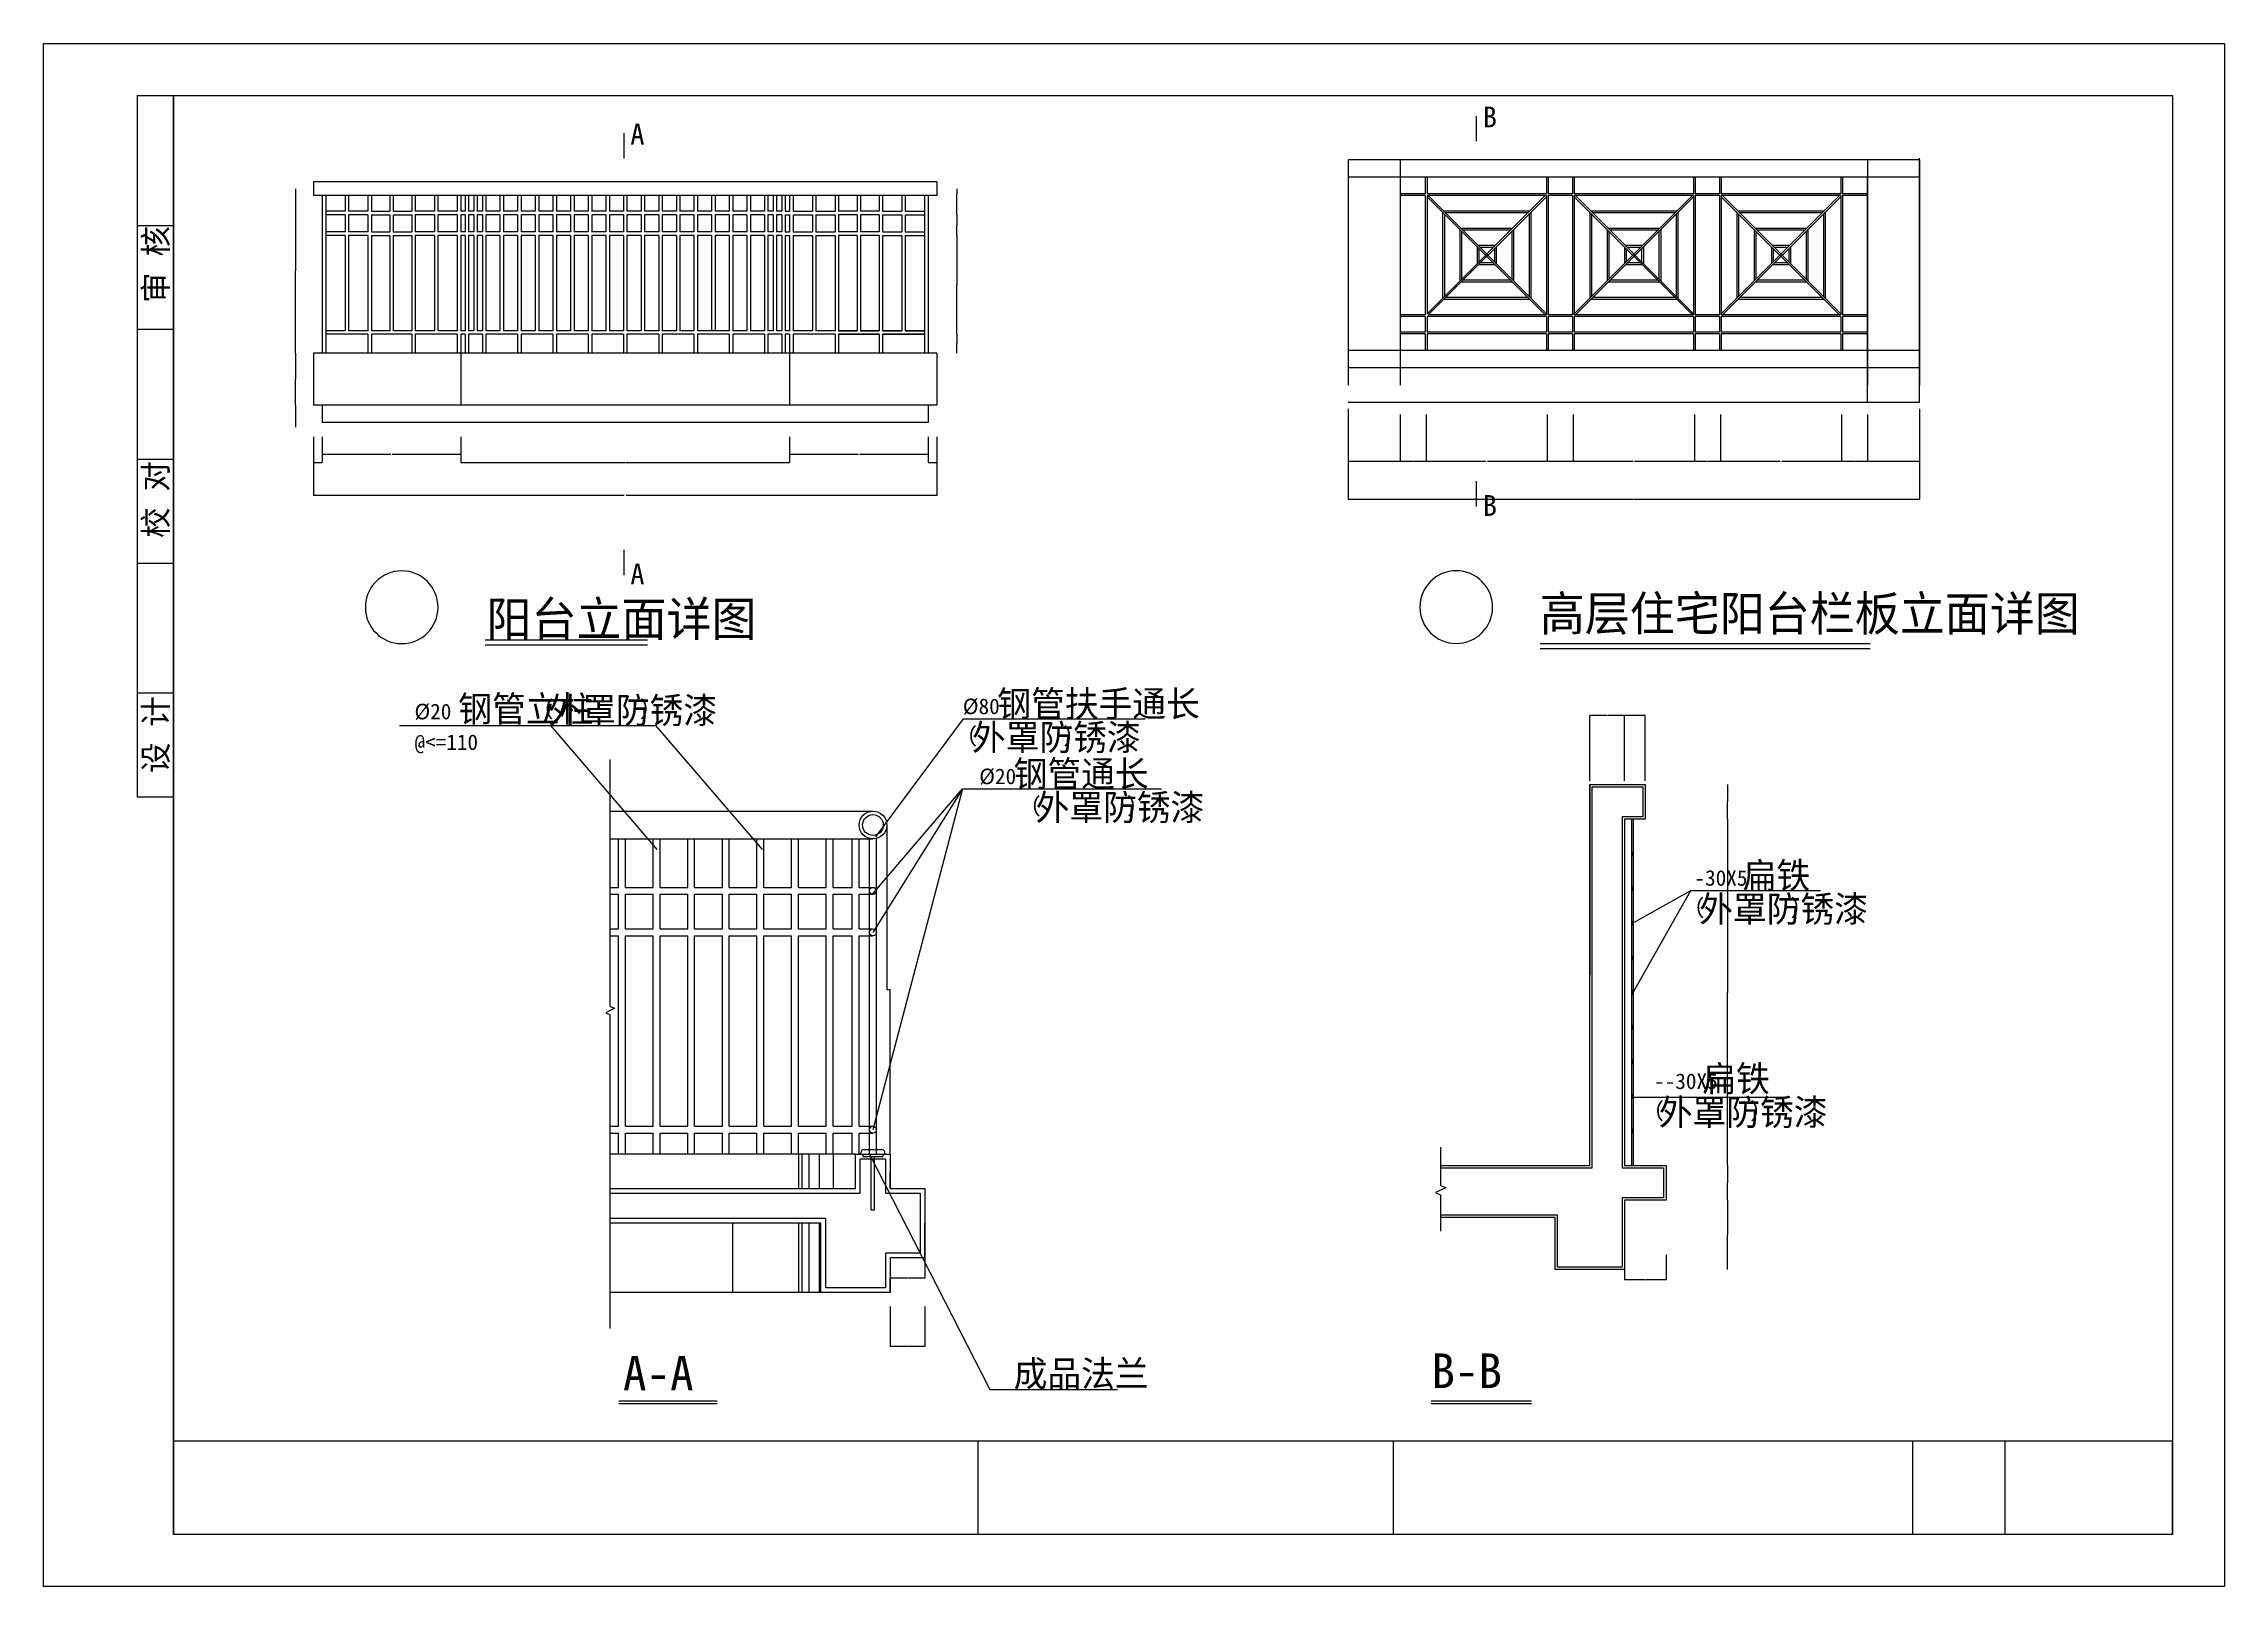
# Model space of a CAD drawing. Header units: metres. Extents: x -2 to 48064, y 0 to 84902.
# Drawn here: x 31802 to 44402, y 75992 to 84902 of the extents above; entities that cross this region are included whole.
import ezdxf

# ---------------------------------------------------------------- set-up
doc = ezdxf.new("R2010")
doc.units = ezdxf.units.M
for name, color, linetype in [('DIM', 3, 'Continuous'), ('PUB_TEXT', 7, 'Continuous'), ('TK', 143, 'Continuous'), ('WALL', 2, 'Continuous')]:
    doc.layers.add(name, color=color, linetype=linetype)
doc.dimstyles.get("Standard").update_dxf_attribs({"dimtxt": 2.5, "dimasz": 2.5, "dimexe": 1.25, "dimexo": 0.625, "dimtad": 1, "dimcen": 2.5, "dimazin": 3, "dimtfac": 1, "dimtmove": 0, "dimatfit": 3})

# ---------------------------------------------------------------- blocks, each defined once
blk = doc.blocks.new('_INDEX1')
blk.add_lwpolyline([(-0.5, 0, 1), (0.5, 0, 1)], format="xyb", close=True)
blk = doc.blocks.new('*D67')
for p, q in [((37078.77, 84063.86), (37078.77, 84033.92)), ((37078.52, 84033.92), (37078.27, 84033.92)), ((37078.77, 83913.86), (37078.77, 84033.92)), ((37078.77, 84033.92), (37078.77, 84033.92)), ((37079.02, 84033.92), (37079.27, 84033.92))]:
    blk.add_line(p, q)
at = {"layer": 'Defpoints'}
for p in [(37078.77, 84063.86), (37078.77, 84033.92), (37078.77, 83913.86)]:
    blk.add_point(p, dxfattribs=at)
at = {"layer": 'DIM', "insert": (37078.77, 84035.045), "char_height": 1, "attachment_point": 5}
blk.add_mtext('0', dxfattribs=at)
blk = doc.blocks.new('*D68')
for p, q in [((37078.52, 83853.86), (37078.27, 83853.86)), ((37078.77, 83913.86), (37078.77, 83853.86)), ((37078.77, 83793.86), (37078.77, 83853.86)), ((37078.77, 83853.86), (37078.77, 83853.86)), ((37079.02, 83853.86), (37079.27, 83853.86))]:
    blk.add_line(p, q)
at = {"layer": 'Defpoints'}
for p in [(37078.77, 83913.86), (37078.77, 83853.86), (37078.77, 83793.86)]:
    blk.add_point(p, dxfattribs=at)
at = {"layer": 'DIM', "insert": (37078.77, 83854.985), "char_height": 1, "attachment_point": 5}
blk.add_mtext('0', dxfattribs=at)
blk = doc.blocks.new('*D69')
for p, q in [((37078.77, 83793.86), (37078.77, 83508.86)), ((37078.52, 83508.86), (37078.27, 83508.86)), ((37078.77, 83223.86), (37078.77, 83508.86)), ((37078.77, 83508.86), (37078.77, 83508.86)), ((37079.02, 83508.86), (37079.27, 83508.86))]:
    blk.add_line(p, q)
at = {"layer": 'Defpoints'}
for p in [(37078.77, 83793.86), (37078.77, 83508.86), (37078.77, 83223.86)]:
    blk.add_point(p, dxfattribs=at)
at = {"layer": 'DIM', "insert": (37078.77, 83509.985), "char_height": 1, "attachment_point": 5}
blk.add_mtext('0', dxfattribs=at)
blk = doc.blocks.new('*D70')
for p, q in [((37078.52, 83168.86), (37078.27, 83168.86)), ((37078.77, 83223.86), (37078.77, 83168.86)), ((37078.77, 83113.86), (37078.77, 83168.86)), ((37078.77, 83168.86), (37078.77, 83168.86)), ((37079.02, 83168.86), (37079.27, 83168.86))]:
    blk.add_line(p, q)
at = {"layer": 'Defpoints'}
for p in [(37078.77, 83223.86), (37078.77, 83168.86), (37078.77, 83113.86)]:
    blk.add_point(p, dxfattribs=at)
at = {"layer": 'DIM', "insert": (37078.77, 83169.985), "char_height": 1, "attachment_point": 5}
blk.add_mtext('0', dxfattribs=at)
blk = doc.blocks.new('*D71')
for p, q in [((33257.56, 84063.86), (33257.56, 83588.86)), ((33257.31, 83588.86), (33257.06, 83588.86)), ((33257.56, 83113.86), (33257.56, 83588.86)), ((33257.56, 83588.86), (33257.56, 83588.86)), ((33257.81, 83588.86), (33258.06, 83588.86))]:
    blk.add_line(p, q)
at = {"layer": 'Defpoints'}
for p in [(33257.56, 84063.86), (33257.56, 83588.86), (33257.56, 83113.86)]:
    blk.add_point(p, dxfattribs=at)
at = {"layer": 'DIM', "insert": (33257.56, 83589.985), "char_height": 1, "attachment_point": 5}
blk.add_mtext('0', dxfattribs=at)
blk = doc.blocks.new('*D72')
for p, q in [((33257.56, 83113.86), (33257.56, 82963.86)), ((33257.31, 82963.86), (33257.06, 82963.86)), ((33257.56, 82813.86), (33257.56, 82963.86)), ((33257.56, 82963.86), (33257.56, 82963.86)), ((33257.81, 82963.86), (33258.06, 82963.86))]:
    blk.add_line(p, q)
at = {"layer": 'Defpoints'}
for p in [(33257.56, 83113.86), (33257.56, 82963.86), (33257.56, 82813.86)]:
    blk.add_point(p, dxfattribs=at)
at = {"layer": 'DIM', "insert": (33257.56, 82964.985), "char_height": 1, "attachment_point": 5}
blk.add_mtext('0', dxfattribs=at)
blk = doc.blocks.new('*D73')
for p, q in [((33257.56, 82813.86), (33257.56, 82686.48)), ((33257.31, 82686.48), (33257.06, 82686.48)), ((33257.56, 82713.86), (33257.56, 82686.48)), ((33257.56, 82686.48), (33257.56, 82686.48)), ((33257.81, 82686.48), (33258.06, 82686.48))]:
    blk.add_line(p, q)
at = {"layer": 'Defpoints'}
for p in [(33257.56, 82813.86), (33257.56, 82713.86), (33257.56, 82686.48)]:
    blk.add_point(p, dxfattribs=at)
at = {"layer": 'DIM', "insert": (33257.56, 82687.605), "char_height": 1, "attachment_point": 5}
blk.add_mtext('0', dxfattribs=at)
blk = doc.blocks.new('*D74')
for p, q in [((33362.55, 82630.83), (33362.55, 82482.74)), ((33412.55, 82630.83), (33412.55, 82482.74)), ((33362.8, 82482.74), (33386.55, 82482.74)), ((33388.55, 82482.74), (33412.3, 82482.74))]:
    blk.add_line(p, q)
at = {"layer": 'Defpoints'}
for p in [(33362.55, 82630.83), (33412.55, 82630.83), (33362.55, 82482.74)]:
    blk.add_point(p, dxfattribs=at)
at = {"layer": 'DIM', "insert": (33387.55, 82482.74), "char_height": 1, "attachment_point": 5}
blk.add_mtext('50', dxfattribs=at)
blk = doc.blocks.new('*D75')
for p, q in [((33412.55, 82630.83), (33412.55, 82529.89)), ((34212.55, 82630.83), (34212.55, 82529.89)), ((33412.8, 82529.89), (33808.55, 82529.89)), ((33816.55, 82529.89), (34212.3, 82529.89))]:
    blk.add_line(p, q)
at = {"layer": 'Defpoints'}
for p in [(33412.55, 82630.83), (34212.55, 82630.83), (33412.55, 82529.89)]:
    blk.add_point(p, dxfattribs=at)
at = {"layer": 'DIM', "insert": (33812.55, 82529.89), "char_height": 1, "attachment_point": 5}
blk.add_mtext('800(650)', dxfattribs=at)
blk = doc.blocks.new('*D76')
for p, q in [((34212.55, 82630.83), (34212.55, 82482.74)), ((36112.55, 82630.83), (36112.55, 82482.74)), ((34212.8, 82482.74), (35160.55, 82482.74)), ((35164.55, 82482.74), (36112.3, 82482.74))]:
    blk.add_line(p, q)
at = {"layer": 'Defpoints'}
for p in [(34212.55, 82630.83), (36112.55, 82630.83), (34212.55, 82482.74)]:
    blk.add_point(p, dxfattribs=at)
at = {"layer": 'DIM', "insert": (35162.55, 82482.74), "char_height": 1, "attachment_point": 5}
blk.add_mtext('1900', dxfattribs=at)
blk = doc.blocks.new('*D77')
for p, q in [((36112.55, 82630.83), (36112.55, 82529.89)), ((36912.55, 82630.83), (36912.55, 82529.89)), ((36112.8, 82529.89), (36508.55, 82529.89)), ((36516.55, 82529.89), (36912.3, 82529.89))]:
    blk.add_line(p, q)
at = {"layer": 'Defpoints'}
for p in [(36112.55, 82630.83), (36912.55, 82630.83), (36112.55, 82529.89)]:
    blk.add_point(p, dxfattribs=at)
at = {"layer": 'DIM', "insert": (36512.55, 82529.89), "char_height": 1, "attachment_point": 5}
blk.add_mtext('800(650)', dxfattribs=at)
blk = doc.blocks.new('*D78')
for p, q in [((36912.55, 82630.83), (36912.55, 82482.74)), ((36962.55, 82630.83), (36962.55, 82482.74)), ((36912.8, 82482.74), (36936.55, 82482.74)), ((36938.55, 82482.74), (36962.3, 82482.74))]:
    blk.add_line(p, q)
at = {"layer": 'Defpoints'}
for p in [(36912.55, 82630.83), (36962.55, 82630.83), (36912.55, 82482.74)]:
    blk.add_point(p, dxfattribs=at)
at = {"layer": 'DIM', "insert": (36937.55, 82482.74), "char_height": 1, "attachment_point": 5}
blk.add_mtext('50', dxfattribs=at)
blk = doc.blocks.new('*D79')
for p, q in [((33362.55, 82630.83), (33362.55, 82291.8)), ((36962.55, 82630.83), (36962.55, 82291.8)), ((35157.55, 82291.8), (33362.3, 82291.8)), ((36962.8, 82291.8), (35167.55, 82291.8))]:
    blk.add_line(p, q)
at = {"layer": 'Defpoints'}
for p in [(33362.55, 82630.83), (36962.55, 82630.83), (36962.55, 82291.8)]:
    blk.add_point(p, dxfattribs=at)
at = {"layer": 'DIM', "insert": (35162.55, 82291.8), "char_height": 1, "attachment_point": 5}
blk.add_mtext('3600(3300)', dxfattribs=at)
blk = doc.blocks.new('*D80')
for p, q in [((42641.49, 84241.14), (42641.24, 84241.14)), ((42641.74, 84229.86), (42641.74, 84241.14)), ((42641.74, 84129.86), (42641.74, 84241.14)), ((42641.74, 84241.14), (42641.74, 84241.14)), ((42641.99, 84241.14), (42642.24, 84241.14))]:
    blk.add_line(p, q)
at = {"layer": 'Defpoints'}
for p in [(42641.74, 84241.14), (42641.74, 84229.86), (42641.74, 84129.86)]:
    blk.add_point(p, dxfattribs=at)
at = {"layer": 'DIM', "insert": (42641.74, 84242.265), "char_height": 1, "attachment_point": 5}
blk.add_mtext('0', dxfattribs=at)
blk = doc.blocks.new('*D81')
for p, q in [((42641.49, 84079.86), (42641.24, 84079.86)), ((42641.74, 84129.86), (42641.74, 84079.86)), ((42641.74, 84029.86), (42641.74, 84079.86)), ((42641.74, 84079.86), (42641.74, 84079.86)), ((42641.99, 84079.86), (42642.24, 84079.86))]:
    blk.add_line(p, q)
at = {"layer": 'Defpoints'}
for p in [(42641.74, 84129.86), (42641.74, 84079.86), (42641.74, 84029.86)]:
    blk.add_point(p, dxfattribs=at)
at = {"layer": 'DIM', "insert": (42641.74, 84080.985), "char_height": 1, "attachment_point": 5}
blk.add_mtext('0', dxfattribs=at)
blk = doc.blocks.new('*D82')
for p, q in [((42641.74, 84029.86), (42641.74, 83629.86)), ((42641.49, 83629.86), (42641.24, 83629.86)), ((42641.74, 83229.86), (42641.74, 83629.86)), ((42641.74, 83629.86), (42641.74, 83629.86)), ((42641.99, 83629.86), (42642.24, 83629.86))]:
    blk.add_line(p, q)
at = {"layer": 'Defpoints'}
for p in [(42641.74, 84029.86), (42641.74, 83629.86), (42641.74, 83229.86)]:
    blk.add_point(p, dxfattribs=at)
at = {"layer": 'DIM', "insert": (42641.74, 83630.985), "char_height": 1, "attachment_point": 5}
blk.add_mtext('8X100=800', dxfattribs=at)
blk = doc.blocks.new('*D83')
for p, q in [((42641.49, 83252.92), (42641.24, 83252.92)), ((42641.74, 83229.86), (42641.74, 83252.92)), ((42641.74, 83129.86), (42641.74, 83252.92)), ((42641.74, 83252.92), (42641.74, 83252.92)), ((42641.99, 83252.92), (42642.24, 83252.92))]:
    blk.add_line(p, q)
at = {"layer": 'Defpoints'}
for p in [(42641.74, 83252.92), (42641.74, 83229.86), (42641.74, 83129.86)]:
    blk.add_point(p, dxfattribs=at)
at = {"layer": 'DIM', "insert": (42641.74, 83254.045), "char_height": 1, "attachment_point": 5}
blk.add_mtext('0', dxfattribs=at)
blk = doc.blocks.new('*D84')
for p, q in [((39340.39, 82760.42), (39340.39, 82490.67)), ((39640.39, 82760.42), (39640.39, 82490.67)), ((39340.64, 82490.67), (39489.89, 82490.67)), ((39490.89, 82490.67), (39640.14, 82490.67))]:
    blk.add_line(p, q)
at = {"layer": 'Defpoints'}
for p in [(39340.39, 82760.42), (39640.39, 82760.42), (39340.39, 82490.67)]:
    blk.add_point(p, dxfattribs=at)
at = {"layer": 'DIM', "insert": (39490.39, 82490.67), "char_height": 1, "attachment_point": 5}
blk.add_mtext('b', dxfattribs=at)
blk = doc.blocks.new('*D85')
for p, q in [((39640.39, 82760.42), (39640.39, 82490.67)), ((39790.39, 82760.42), (39790.39, 82490.67)), ((39640.64, 82490.67), (39713.89, 82490.67)), ((39716.89, 82490.67), (39790.14, 82490.67))]:
    blk.add_line(p, q)
at = {"layer": 'Defpoints'}
for p in [(39640.39, 82760.42), (39790.39, 82760.42), (39640.39, 82490.67)]:
    blk.add_point(p, dxfattribs=at)
at = {"layer": 'DIM', "insert": (39715.39, 82490.67), "char_height": 1, "attachment_point": 5}
blk.add_mtext('150', dxfattribs=at)
blk = doc.blocks.new('*D86')
for p, q in [((39790.39, 82760.42), (39790.39, 82490.67)), ((40490.39, 82760.42), (40490.39, 82490.67)), ((39790.64, 82490.67), (40135.89, 82490.67)), ((40144.89, 82490.67), (40490.14, 82490.67))]:
    blk.add_line(p, q)
at = {"layer": 'Defpoints'}
for p in [(39790.39, 82760.42), (40490.39, 82760.42), (39790.39, 82490.67)]:
    blk.add_point(p, dxfattribs=at)
at = {"layer": 'DIM', "insert": (40140.39, 82490.67), "char_height": 1, "attachment_point": 5}
blk.add_mtext('7X100=700', dxfattribs=at)
blk = doc.blocks.new('*D87')
for p, q in [((40490.39, 82760.42), (40490.39, 82490.67)), ((40640.39, 82760.42), (40640.39, 82490.67)), ((40490.64, 82490.67), (40563.89, 82490.67)), ((40566.89, 82490.67), (40640.14, 82490.67))]:
    blk.add_line(p, q)
at = {"layer": 'Defpoints'}
for p in [(40490.39, 82760.42), (40640.39, 82760.42), (40490.39, 82490.67)]:
    blk.add_point(p, dxfattribs=at)
at = {"layer": 'DIM', "insert": (40565.39, 82490.67), "char_height": 1, "attachment_point": 5}
blk.add_mtext('150', dxfattribs=at)
blk = doc.blocks.new('*D88')
for p, q in [((40640.39, 82760.42), (40640.39, 82490.67)), ((41340.39, 82760.42), (41340.39, 82490.67)), ((40640.64, 82490.67), (40985.89, 82490.67)), ((40994.89, 82490.67), (41340.14, 82490.67))]:
    blk.add_line(p, q)
at = {"layer": 'Defpoints'}
for p in [(40640.39, 82760.42), (41340.39, 82760.42), (40640.39, 82490.67)]:
    blk.add_point(p, dxfattribs=at)
at = {"layer": 'DIM', "insert": (40990.39, 82490.67), "char_height": 1, "attachment_point": 5}
blk.add_mtext('7X100=700', dxfattribs=at)
blk = doc.blocks.new('*D89')
for p, q in [((41340.39, 82760.42), (41340.39, 82490.67)), ((41490.39, 82760.42), (41490.39, 82490.67)), ((41340.64, 82490.67), (41413.89, 82490.67)), ((41416.89, 82490.67), (41490.14, 82490.67))]:
    blk.add_line(p, q)
at = {"layer": 'Defpoints'}
for p in [(41340.39, 82760.42), (41490.39, 82760.42), (41340.39, 82490.67)]:
    blk.add_point(p, dxfattribs=at)
at = {"layer": 'DIM', "insert": (41415.39, 82490.67), "char_height": 1, "attachment_point": 5}
blk.add_mtext('150', dxfattribs=at)
blk = doc.blocks.new('*D90')
for p, q in [((41490.39, 82760.42), (41490.39, 82490.67)), ((42190.39, 82760.42), (42190.39, 82490.67)), ((41490.64, 82490.67), (41835.89, 82490.67)), ((41844.89, 82490.67), (42190.14, 82490.67))]:
    blk.add_line(p, q)
at = {"layer": 'Defpoints'}
for p in [(41490.39, 82760.42), (42190.39, 82760.42), (41490.39, 82490.67)]:
    blk.add_point(p, dxfattribs=at)
at = {"layer": 'DIM', "insert": (41840.39, 82490.67), "char_height": 1, "attachment_point": 5}
blk.add_mtext('7X100=700', dxfattribs=at)
blk = doc.blocks.new('*D91')
for p, q in [((42190.39, 82760.42), (42190.39, 82490.67)), ((42340.39, 82760.42), (42340.39, 82490.67)), ((42190.64, 82490.67), (42263.89, 82490.67)), ((42266.89, 82490.67), (42340.14, 82490.67))]:
    blk.add_line(p, q)
at = {"layer": 'Defpoints'}
for p in [(42190.39, 82760.42), (42340.39, 82760.42), (42190.39, 82490.67)]:
    blk.add_point(p, dxfattribs=at)
at = {"layer": 'DIM', "insert": (42265.39, 82490.67), "char_height": 1, "attachment_point": 5}
blk.add_mtext('150', dxfattribs=at)
blk = doc.blocks.new('*D92')
for p, q in [((42340.39, 82760.42), (42340.39, 82490.67)), ((42640.39, 82760.42), (42640.39, 82490.67)), ((42340.64, 82490.67), (42489.89, 82490.67)), ((42490.89, 82490.67), (42640.14, 82490.67))]:
    blk.add_line(p, q)
at = {"layer": 'Defpoints'}
for p in [(42340.39, 82760.42), (42640.39, 82760.42), (42340.39, 82490.67)]:
    blk.add_point(p, dxfattribs=at)
at = {"layer": 'DIM', "insert": (42490.39, 82490.67), "char_height": 1, "attachment_point": 5}
blk.add_mtext('b', dxfattribs=at)
blk = doc.blocks.new('*D93')
for p, q in [((39340.39, 82792.56), (39340.39, 82271.39)), ((42640.39, 82792.56), (42640.39, 82271.39)), ((39340.64, 82271.39), (40988.39, 82271.39)), ((40992.39, 82271.39), (42640.14, 82271.39))]:
    blk.add_line(p, q)
at = {"layer": 'Defpoints'}
for p in [(39340.39, 82792.56), (42640.39, 82792.56), (39340.39, 82271.39)]:
    blk.add_point(p, dxfattribs=at)
at = {"layer": 'DIM', "insert": (40990.39, 82271.39), "char_height": 1, "attachment_point": 5}
blk.add_mtext('3300', dxfattribs=at)
blk = doc.blocks.new('*D94')
for p, q in [((41532.1, 80522.29), (41531.85, 80522.29)), ((41532.35, 80622.29), (41532.35, 80522.29)), ((41532.35, 80422.29), (41532.35, 80522.29)), ((41532.35, 80522.29), (41532.35, 80522.29)), ((41532.6, 80522.29), (41532.85, 80522.29))]:
    blk.add_line(p, q)
at = {"layer": 'Defpoints'}
for p in [(41532.35, 80622.29), (41532.35, 80522.29), (41532.35, 80422.29)]:
    blk.add_point(p, dxfattribs=at)
at = {"layer": 'DIM', "insert": (41532.35, 80523.415), "char_height": 1, "attachment_point": 5}
blk.add_mtext('100', dxfattribs=at)
blk = doc.blocks.new('*D95')
for p, q in [((41532.35, 80422.29), (41532.35, 79422.29)), ((41532.1, 79422.29), (41531.85, 79422.29)), ((41532.35, 78422.29), (41532.35, 79422.29)), ((41532.35, 79422.29), (41532.35, 79422.29)), ((41532.6, 79422.29), (41532.85, 79422.29))]:
    blk.add_line(p, q)
at = {"layer": 'Defpoints'}
for p in [(41532.35, 80422.29), (41532.35, 79422.29), (41532.35, 78422.29)]:
    blk.add_point(p, dxfattribs=at)
at = {"layer": 'DIM', "insert": (41532.35, 79423.415), "char_height": 1, "attachment_point": 5}
blk.add_mtext('10x100=1000', dxfattribs=at)
blk = doc.blocks.new('*D96')
for p, q in [((40995.12, 81021.16), (40935.87, 81021.16)), ((40936.12, 80644.61), (40936.12, 81021.16)), ((41056.37, 81021.16), (40997.12, 81021.16)), ((41056.12, 80644.61), (41056.12, 81021.16))]:
    blk.add_line(p, q)
at = {"layer": 'Defpoints'}
for p in [(41056.12, 81021.16), (40936.12, 80644.61), (41056.12, 80644.61)]:
    blk.add_point(p, dxfattribs=at)
at = {"layer": 'DIM', "insert": (40996.12, 81021.16), "char_height": 1, "attachment_point": 5}
blk.add_mtext('60', dxfattribs=at)
blk = doc.blocks.new('*D97')
for p, q in [((40834.62, 81021.16), (40735.87, 81021.16)), ((40736.12, 80643.85), (40736.12, 81021.16)), ((40936.37, 81021.16), (40837.62, 81021.16)), ((40936.12, 80644.61), (40936.12, 81021.16))]:
    blk.add_line(p, q)
at = {"layer": 'Defpoints'}
for p in [(40936.12, 81021.16), (40736.12, 80643.85), (40936.12, 80644.61)]:
    blk.add_point(p, dxfattribs=at)
at = {"layer": 'DIM', "insert": (40836.12, 81021.16), "char_height": 1, "attachment_point": 5}
blk.add_mtext('100', dxfattribs=at)
blk = doc.blocks.new('*D98')
for p, q in [((41532.35, 78422.29), (41532.35, 78322.29)), ((41532.1, 78322.29), (41531.85, 78322.29)), ((41532.35, 78222.29), (41532.35, 78322.29)), ((41532.35, 78322.29), (41532.35, 78322.29)), ((41532.6, 78322.29), (41532.85, 78322.29))]:
    blk.add_line(p, q)
at = {"layer": 'Defpoints'}
for p in [(41532.35, 78422.29), (41532.35, 78322.29), (41532.35, 78222.29)]:
    blk.add_point(p, dxfattribs=at)
at = {"layer": 'DIM', "insert": (41532.35, 78323.415), "char_height": 1, "attachment_point": 5}
blk.add_mtext('100', dxfattribs=at)
blk = doc.blocks.new('*D99')
for p, q in [((41532.35, 78222.29), (41532.35, 78022.29)), ((41532.1, 78022.29), (41531.85, 78022.29)), ((41532.35, 77822.29), (41532.35, 78022.29)), ((41532.35, 78022.29), (41532.35, 78022.29)), ((41532.6, 78022.29), (41532.85, 78022.29))]:
    blk.add_line(p, q)
at = {"layer": 'Defpoints'}
for p in [(41532.35, 78222.29), (41532.35, 78022.29), (41532.35, 77822.29)]:
    blk.add_point(p, dxfattribs=at)
at = {"layer": 'DIM', "insert": (41532.35, 78023.415), "char_height": 1, "attachment_point": 5}
blk.add_mtext('200', dxfattribs=at)
blk = doc.blocks.new('*D100')
for p, q in [((40936.12, 77906.31), (40936.12, 77762.63)), ((41176.12, 77906.31), (41176.12, 77762.63)), ((41054.62, 77762.63), (40935.87, 77762.63)), ((41176.37, 77762.63), (41057.62, 77762.63))]:
    blk.add_line(p, q)
at = {"layer": 'Defpoints'}
for p in [(40936.12, 77906.31), (41176.12, 77906.31), (41176.12, 77762.63)]:
    blk.add_point(p, dxfattribs=at)
at = {"layer": 'DIM', "insert": (41056.12, 77762.63), "char_height": 1, "attachment_point": 5}
blk.add_mtext('100', dxfattribs=at)
blk = doc.blocks.new('*D101')
for p, q in [((36673.87, 80388.65), (36673.87, 79438.65)), ((36674.12, 79438.65), (36682.37, 79438.65)), ((36685.37, 79438.65), (36693.62, 79438.65)), ((36693.87, 78488.65), (36693.87, 79438.65))]:
    blk.add_line(p, q)
at = {"layer": 'Defpoints'}
for p in [(36673.87, 80388.65), (36673.87, 79438.65), (36693.87, 78488.65)]:
    blk.add_point(p, dxfattribs=at)
at = {"layer": 'DIM', "insert": (36683.87, 79438.65), "char_height": 1, "attachment_point": 5}
blk.add_mtext('950', dxfattribs=at)
blk = doc.blocks.new('*D102')
for p, q in [((36693.62, 78388.65), (36693.37, 78388.65)), ((36693.87, 78488.65), (36693.87, 78388.65)), ((36693.87, 78288.65), (36693.87, 78388.65)), ((36693.87, 78388.65), (36693.87, 78388.65)), ((36694.12, 78388.65), (36694.37, 78388.65))]:
    blk.add_line(p, q)
at = {"layer": 'Defpoints'}
for p in [(36693.87, 78488.65), (36693.87, 78388.65), (36693.87, 78288.65)]:
    blk.add_point(p, dxfattribs=at)
at = {"layer": 'DIM', "insert": (36693.87, 78389.775), "char_height": 1, "attachment_point": 5}
blk.add_mtext('100', dxfattribs=at)
blk = doc.blocks.new('*D103')
for p, q in [((36893.87, 78288.65), (36893.87, 78088.65)), ((36893.62, 78088.65), (36893.37, 78088.65)), ((36893.87, 77888.65), (36893.87, 78088.65)), ((36893.87, 78088.65), (36893.87, 78088.65)), ((36894.12, 78088.65), (36894.37, 78088.65))]:
    blk.add_line(p, q)
at = {"layer": 'Defpoints'}
for p in [(36893.87, 78288.65), (36893.87, 78088.65), (36893.87, 77888.65)]:
    blk.add_point(p, dxfattribs=at)
at = {"layer": 'DIM', "insert": (36893.87, 78089.775), "char_height": 1, "attachment_point": 5}
blk.add_mtext('300', dxfattribs=at)
blk = doc.blocks.new('*D104')
for p, q in [((36893.87, 77888.65), (36893.87, 77771.84)), ((36792.37, 77771.84), (36693.62, 77771.84)), ((36693.87, 77688.65), (36693.87, 77771.84)), ((36894.12, 77771.84), (36795.37, 77771.84))]:
    blk.add_line(p, q)
at = {"layer": 'Defpoints'}
for p in [(36893.87, 77888.65), (36893.87, 77771.84), (36693.87, 77688.65)]:
    blk.add_point(p, dxfattribs=at)
at = {"layer": 'DIM', "insert": (36793.87, 77771.84), "char_height": 1, "attachment_point": 5}
blk.add_mtext('100', dxfattribs=at)
blk = doc.blocks.new('*D105')
for p, q in [((36693.87, 77608.24), (36693.87, 77377.05)), ((36893.87, 77608.24), (36893.87, 77377.05)), ((36792.37, 77377.05), (36693.62, 77377.05)), ((36894.12, 77377.05), (36795.37, 77377.05))]:
    blk.add_line(p, q)
at = {"layer": 'Defpoints'}
for p in [(36693.87, 77608.24), (36893.87, 77608.24), (36893.87, 77377.05)]:
    blk.add_point(p, dxfattribs=at)
at = {"layer": 'DIM', "insert": (36793.87, 77377.05), "char_height": 1, "attachment_point": 5}
blk.add_mtext('100', dxfattribs=at)
blk = doc.blocks.new('*D158')
for p, q in [((40736.12, 80622.29), (40736.12, 79522.29)), ((40735.87, 79522.29), (40735.62, 79522.29)), ((40736.12, 78422.29), (40736.12, 79522.29)), ((40736.12, 79522.29), (40736.12, 79522.29)), ((40736.37, 79522.29), (40736.62, 79522.29))]:
    blk.add_line(p, q)
at = {"layer": 'Defpoints'}
for p in [(40736.12, 80622.29), (40736.12, 79522.29), (40736.12, 78422.29)]:
    blk.add_point(p, dxfattribs=at)
at = {"layer": 'DIM', "insert": (40736.12, 79523.415), "char_height": 1, "attachment_point": 5}
blk.add_mtext('1100', dxfattribs=at)
blk = doc.blocks.new('*D187')
for p, q in [((42640.14, 82929.86), (42639.89, 82929.86)), ((42640.39, 83029.86), (42640.39, 82929.86)), ((42640.39, 82829.86), (42640.39, 82929.86)), ((42640.39, 82929.86), (42640.39, 82929.86)), ((42640.64, 82929.86), (42640.89, 82929.86))]:
    blk.add_line(p, q)
at = {"layer": 'Defpoints'}
for p in [(42640.39, 83029.86), (42640.39, 82929.86), (42640.39, 82829.86)]:
    blk.add_point(p, dxfattribs=at)
at = {"layer": 'DIM', "insert": (42640.39, 82930.985), "char_height": 1, "attachment_point": 5}
blk.add_mtext('0', dxfattribs=at)
blk = doc.blocks.new('*D188')
for p, q in [((42641.49, 83079.86), (42641.24, 83079.86)), ((42641.74, 83129.86), (42641.74, 83079.86)), ((42641.74, 83029.86), (42641.74, 83079.86)), ((42641.74, 83079.86), (42641.74, 83079.86)), ((42641.99, 83079.86), (42642.24, 83079.86))]:
    blk.add_line(p, q)
at = {"layer": 'Defpoints'}
for p in [(42641.74, 83129.86), (42641.74, 83079.86), (42641.74, 83029.86)]:
    blk.add_point(p, dxfattribs=at)
at = {"layer": 'DIM', "insert": (42641.74, 83080.985), "char_height": 1, "attachment_point": 5}
blk.add_mtext('0', dxfattribs=at)

msp = doc.modelspace()

# ---------------------------------------------------------------- linework, layer by layer
at = {"layer": 'DIM'}
for p, q in [((34353.47, 81430.35), (35290.57, 81430.35)), ((40449.47, 81408.27), (42355.04, 81408.27)), ((33858.39, 80963.27), (35337.79, 80963.27)), ((34730.2, 80963.27), (35346.1, 80246.54)), ((35337.79, 80963.27), (35953.68, 80246.54)), ((36611.03, 80319.61), (37116.78, 81001.99)), ((37116.78, 81001.99), (38166.54, 81001.99)), ((35076.09, 79339.75), (35076.09, 80767.02)), ((36591.47, 79988.8), (37110.52, 80597.6)), ((37110.52, 80597.6), (36593.87, 79768.65)), ((37110.52, 80597.6), (36593.87, 78628.65)), ((37110.52, 80597.6), (38261.37, 80597.6)), ((40981.5, 79412.29), (41319.5, 80010.79)), ((40982.75, 79822.65), (41319.5, 80010.79)), ((41319.5, 80010.79), (42067.87, 80010.79)), ((35101.43, 79331.81), (35051.54, 79303.15)), ((35051.54, 79303.15), (35076.09, 79291.86)), ((35076.09, 79339.75), (35101.43, 79331.81)), ((35076.09, 77480.52), (35076.09, 79291.86)), ((40976.5, 78816.98), (41866.14, 78816.98)), ((39874.32, 78306.4), (39874.32, 78528.24)), ((36573.87, 78488.65), (37269.29, 77128.52)), ((39903.8, 78293.94), (39844.9, 78267.36)), ((39844.9, 78267.36), (39874.32, 78251.79)), ((39874.32, 78306.4), (39903.8, 78293.94)), ((39874.32, 78042.68), (39874.32, 78251.79)), ((37269.29, 77128.52), (38007.89, 77128.52)), ((35126.35, 77047), (35693.09, 77047)), ((39819.35, 77047), (40398.27, 77047))]:
    msp.add_line(p, q, dxfattribs=at)
for points in [[(40079.16, 84483.55), (40079.16, 84337.57)], [(35153.95, 84384.36), (35153.95, 84238.39)], [(40079.16, 82374.31), (40079.16, 82228.34)], [(35153.95, 81978.31), (35153.95, 81832.33)], [(34353.47, 81458.36), (35290.57, 81458.36)], [(40449.47, 81436.28), (42355.04, 81436.28)], [(40981.5, 80212.29), (40981.5, 80232.29)], [(40981.5, 80012.29), (40981.5, 80032.29)], [(40981.5, 79812.29), (40981.5, 79832.29)], [(40981.5, 79612.29), (40981.5, 79632.29)], [(40981.5, 79412.29), (40981.5, 79432.29)], [(40981.5, 79212.29), (40981.5, 79232.29)], [(40981.5, 79012.29), (40981.5, 79032.29)], [(40981.5, 78812.29), (40981.5, 78832.29)], [(40981.5, 78612.29), (40981.5, 78632.29)], [(35126.35, 77063.65), (35693.09, 77063.65)], [(39819.35, 77063.65), (40398.27, 77063.65)]]:
    msp.add_lwpolyline(points, dxfattribs=at)
at = {"layer": 'TK'}
for p, q in [((32342.34, 84601.67), (32342.34, 80551.67)), ((32342.34, 84601.67), (32552.34, 84601.67)), ((32552.34, 84601.67), (32552.34, 76291.67)), ((32342.34, 83851.67), (32552.34, 83851.67)), ((32342.34, 83251.67), (32552.34, 83251.67)), ((32342.34, 82501.67), (32552.34, 82501.67)), ((32342.34, 81901.67), (32552.34, 81901.67)), ((32342.34, 81151.67), (32552.34, 81151.67)), ((32342.34, 80551.67), (32552.34, 80551.67)), ((32552.34, 76831.67), (44102.34, 76831.67)), ((37202.34, 76291.67), (37202.34, 76831.67)), ((39602.34, 76291.67), (39602.34, 76831.67)), ((42602.34, 76831.67), (44102.34, 76831.67)), ((42602.34, 76291.67), (42602.34, 76831.67)), ((43135.68, 76291.67), (43135.68, 76831.67)), ((44102.34, 76291.67), (44102.34, 76831.67))]:
    msp.add_line(p, q, dxfattribs=at)
for points in [[(31802.34, 75991.67), (31802.34, 84901.67), (44402.34, 84901.67), (44402.34, 75991.67)], [(32552.34, 76291.67), (32552.34, 84601.67), (44102.34, 84601.67), (44102.34, 76291.67)]]:
    msp.add_lwpolyline(points, close=True, dxfattribs=at)
for points in [[(32552.34, 84601.67), (44102.34, 84601.67), (44102.34, 76291.67), (32552.34, 76291.67), (32552.34, 84601.67)], [(32552.34, 76831.67), (44102.34, 76831.67)], [(37202.34, 76291.67), (37202.34, 76831.67)], [(39602.34, 76291.67), (39602.34, 76831.67)]]:
    msp.add_lwpolyline(points, dxfattribs=at)
at = {"layer": 'WALL'}
for p, q in [((42640.39, 84229.86), (39340.39, 84229.86)), ((39340.39, 84229.86), (39340.39, 82929.86)), ((39640.39, 84229.86), (39640.39, 82929.86)), ((42340.39, 84229.86), (42340.39, 82929.86)), ((42640.39, 84229.86), (42640.39, 82929.86)), ((33362.55, 84103.86), (33362.55, 84023.86)), ((36962.55, 84103.86), (33362.55, 84103.86)), ((36962.55, 84103.86), (36962.55, 84023.86)), ((42640.39, 84129.86), (39340.39, 84129.86)), ((39785.39, 84129.86), (39785.39, 84034.86)), ((39795.39, 84129.86), (39795.39, 84034.86)), ((40485.39, 84129.86), (40485.39, 84034.86)), ((40495.39, 84129.86), (40495.39, 84034.86)), ((40635.39, 84129.86), (40635.39, 84034.86)), ((40645.39, 84129.86), (40645.39, 84034.86)), ((41335.39, 84129.86), (41335.39, 84034.86)), ((41345.39, 84129.86), (41345.39, 84034.86)), ((41485.39, 84129.86), (41485.39, 84034.86)), ((41495.39, 84129.86), (41495.39, 84034.86)), ((42185.39, 84129.86), (42185.39, 84034.86)), ((42195.39, 84129.86), (42195.39, 84034.86)), ((42339.03, 84129.86), (42339.03, 82829.86)), ((42639.03, 84129.86), (42639.03, 82829.86)), ((36962.55, 84023.86), (33362.55, 84023.86)), ((33412.55, 84023.86), (33412.55, 83113.86)), ((33432.55, 84023.86), (33432.55, 83113.86)), ((33544.05, 83933.86), (33434.39, 83933.86)), ((33544.05, 83933.86), (33434.39, 83933.86)), ((33544.05, 84023.86), (33544.05, 83933.86)), ((33544.05, 84023.86), (33544.05, 83933.86)), ((33564.05, 84023.86), (33564.05, 83933.86)), ((33564.05, 84023.86), (33564.05, 83933.86)), ((33675.89, 83933.86), (33564.05, 83933.86)), ((33675.89, 83933.86), (33564.05, 83933.86)), ((33675.89, 84023.86), (33675.89, 83933.86)), ((33695.89, 84023.86), (33695.89, 83933.86)), ((33695.89, 83933.86), (33802.22, 83933.86)), ((33695.89, 83933.86), (33802.22, 83933.86)), ((33802.22, 84023.86), (33802.22, 83933.86)), ((33802.22, 84023.86), (33802.22, 83933.86)), ((33822.22, 84023.86), (33822.22, 83933.86)), ((33822.22, 84023.86), (33822.22, 83933.86)), ((33822.22, 83933.86), (33929.22, 83933.86)), ((33822.22, 83933.86), (33929.22, 83933.86)), ((33929.22, 84023.86), (33929.22, 83933.86)), ((33949.22, 84023.86), (33949.22, 83933.86)), ((34060.89, 83933.86), (33949.22, 83933.86)), ((34054.22, 83933.86), (33949.22, 83933.86)), ((34060.89, 84023.86), (34060.89, 83933.86)), ((34060.89, 84023.86), (34060.89, 83933.86)), ((34080.89, 84023.86), (34080.89, 83933.86)), ((34080.89, 84023.86), (34080.89, 83933.86)), ((34192.55, 83933.86), (34080.89, 83933.86)), ((34192.55, 84023.86), (34192.55, 83933.86)), ((34212.55, 84023.86), (34212.55, 83933.86)), ((34237.55, 83933.86), (34212.55, 83933.86)), ((34237.55, 84023.86), (34237.55, 83933.86)), ((34257.55, 84023.86), (34257.55, 83933.86)), ((34287.55, 83933.86), (34257.55, 83933.86)), ((34287.55, 84023.86), (34287.55, 83933.86)), ((34307.55, 84023.86), (34307.55, 83933.86)), ((34337.55, 83933.86), (34307.55, 83933.86)), ((34337.55, 84023.86), (34337.55, 83933.86)), ((34357.55, 84023.86), (34357.55, 83933.86)), ((34439.05, 83933.86), (34357.55, 83933.86)), ((34439.05, 84023.86), (34439.05, 83933.86)), ((34459.05, 84023.86), (34459.05, 83933.86)), ((34541.05, 83933.86), (34459.05, 83933.86)), ((34541.05, 84023.86), (34541.05, 83933.86)), ((34561.05, 84023.86), (34561.05, 83933.86)), ((34643.05, 83933.86), (34561.05, 83933.86)), ((34643.05, 84023.86), (34643.05, 83933.86)), ((34663.05, 84023.86), (34663.05, 83933.86)), ((34745.05, 83933.86), (34663.05, 83933.86)), ((34745.05, 84023.86), (34745.05, 83933.86)), ((34765.05, 84023.86), (34765.05, 83933.86)), ((34847.05, 83933.86), (34765.05, 83933.86)), ((34847.05, 84023.86), (34847.05, 83933.86)), ((34867.05, 84023.86), (34867.05, 83933.86)), ((34949.05, 83933.86), (34867.05, 83933.86)), ((34949.05, 84023.86), (34949.05, 83933.86)), ((34969.05, 84023.86), (34969.05, 83933.86)), ((35051.05, 83933.86), (34969.05, 83933.86)), ((35051.05, 84023.86), (35051.05, 83933.86)), ((35071.05, 84023.86), (35071.05, 83933.86)), ((35152.55, 83933.86), (35071.05, 83933.86)), ((35152.55, 84023.86), (35152.55, 83933.86)), ((35172.55, 84023.86), (35172.55, 83933.86)), ((35254.05, 83933.86), (35172.55, 83933.86)), ((35254.05, 84023.86), (35254.05, 83933.86)), ((35274.05, 84023.86), (35274.05, 83933.86)), ((35356.05, 83933.86), (35274.05, 83933.86)), ((35356.05, 84023.86), (35356.05, 83933.86)), ((35376.05, 84023.86), (35376.05, 83933.86)), ((35458.05, 83933.86), (35376.05, 83933.86)), ((35458.05, 84023.86), (35458.05, 83933.86)), ((35478.05, 84023.86), (35478.05, 83933.86)), ((35560.05, 83933.86), (35478.05, 83933.86)), ((35560.05, 84023.86), (35560.05, 83933.86)), ((35580.05, 84023.86), (35580.05, 83933.86)), ((35662.05, 83933.86), (35580.05, 83933.86)), ((35662.05, 84023.86), (35662.05, 83933.86)), ((35682.05, 84023.86), (35682.05, 83933.86)), ((35764.05, 83933.86), (35682.05, 83933.86)), ((35764.05, 84023.86), (35764.05, 83933.86)), ((35784.05, 84023.86), (35784.05, 83933.86)), ((35866.05, 83933.86), (35784.05, 83933.86)), ((35866.05, 84023.86), (35866.05, 83933.86)), ((35886.05, 84023.86), (35886.05, 83933.86)), ((35967.55, 83933.86), (35886.05, 83933.86)), ((35967.55, 84023.86), (35967.55, 83933.86)), ((35987.55, 84023.86), (35987.55, 83933.86)), ((36017.55, 83933.86), (35987.55, 83933.86)), ((36017.55, 84023.86), (36017.55, 83933.86)), ((36037.55, 84023.86), (36037.55, 83933.86)), ((36067.55, 83933.86), (36037.55, 83933.86)), ((36067.55, 84023.86), (36067.55, 83933.86)), ((36087.55, 84023.86), (36087.55, 83933.86)), ((36087.55, 83933.86), (36112.55, 83933.86)), ((36112.55, 84023.86), (36112.55, 83933.86)), ((36112.55, 84023.86), (36112.55, 83933.86)), ((36132.55, 84023.86), (36132.55, 83933.86)), ((36132.55, 83933.86), (36244.22, 83933.86)), ((36132.55, 83933.86), (36244.22, 83933.86)), ((36244.22, 84023.86), (36244.22, 83933.86)), ((36244.22, 84023.86), (36244.22, 83933.86)), ((36264.22, 84023.86), (36264.22, 83933.86)), ((36264.22, 84023.86), (36264.22, 83933.86)), ((36264.22, 83933.86), (36375.89, 83933.86)), ((36270.89, 83933.86), (36375.89, 83933.86)), ((36375.89, 84023.86), (36375.89, 83933.86)), ((36395.89, 84023.86), (36395.89, 83933.86)), ((36502.89, 83933.86), (36395.89, 83933.86)), ((36502.89, 83933.86), (36395.89, 83933.86)), ((36502.89, 84023.86), (36502.89, 83933.86)), ((36502.89, 84023.86), (36502.89, 83933.86)), ((36522.89, 84023.86), (36522.89, 83933.86)), ((36522.89, 84023.86), (36522.89, 83933.86)), ((36629.22, 83933.86), (36522.89, 83933.86)), ((36629.22, 83933.86), (36522.89, 83933.86)), ((36629.22, 84023.86), (36629.22, 83933.86)), ((36649.22, 84023.86), (36649.22, 83933.86)), ((36649.22, 83933.86), (36761.05, 83933.86)), ((36649.22, 83933.86), (36761.05, 83933.86)), ((36761.05, 84023.86), (36761.05, 83933.86)), ((36761.05, 84023.86), (36761.05, 83933.86)), ((36781.05, 84023.86), (36781.05, 83933.86)), ((36781.05, 84023.86), (36781.05, 83933.86)), ((36781.05, 83933.86), (36892.55, 83933.86)), ((36781.05, 83933.86), (36892.55, 83933.86)), ((36892.55, 84023.86), (36892.55, 83113.86)), ((36912.55, 84023.86), (36912.55, 83113.86)), ((39785.39, 84034.86), (39640.39, 84034.86)), ((39785.39, 84024.86), (39640.39, 84024.86)), ((39785.39, 84024.86), (39785.39, 83334.86)), ((40485.39, 84034.86), (39795.39, 84034.86)), ((39795.39, 83341.93), (40478.32, 84024.86)), ((39795.39, 84024.86), (39795.39, 83341.93)), ((40485.39, 84024.86), (39795.39, 84024.86)), ((39795.39, 84017.79), (40478.32, 83334.86)), ((39802.46, 84024.86), (40485.39, 83341.93)), ((39802.46, 83334.86), (40485.39, 84017.79)), ((39885.39, 83927.79), (39885.39, 83431.93)), ((40388.32, 83934.86), (39892.46, 83934.86)), ((39895.39, 83917.79), (39895.39, 83441.93)), ((40378.32, 83924.86), (39902.46, 83924.86)), ((40385.39, 83917.79), (40385.39, 83441.93)), ((40395.39, 83927.79), (40395.39, 83431.93)), ((40485.39, 84024.86), (40485.39, 83334.86)), ((40635.39, 84034.86), (40495.39, 84034.86)), ((40495.39, 84024.86), (40495.39, 83334.86)), ((40635.39, 84024.86), (40495.39, 84024.86)), ((40635.39, 84024.86), (40635.39, 83334.86)), ((41335.39, 84034.86), (40645.39, 84034.86)), ((40645.39, 83341.93), (41328.32, 84024.86)), ((40645.39, 84024.86), (40645.39, 83334.86)), ((41335.39, 84024.86), (40645.39, 84024.86)), ((40645.39, 84017.79), (41328.32, 83334.86)), ((40652.46, 84024.86), (41335.39, 83341.93)), ((40652.46, 83334.86), (41335.39, 84017.79)), ((40735.39, 83927.79), (40735.39, 83431.93)), ((41238.32, 83934.86), (40742.46, 83934.86)), ((40745.39, 83917.79), (40745.39, 83441.93)), ((41228.32, 83924.86), (40752.46, 83924.86)), ((41235.39, 83917.79), (41235.39, 83441.93)), ((41245.39, 83927.79), (41245.39, 83431.93)), ((41335.39, 84024.86), (41335.39, 83334.86)), ((41485.39, 84034.86), (41345.39, 84034.86)), ((41485.39, 84024.86), (41345.39, 84024.86)), ((41345.39, 84024.86), (41345.39, 83334.86)), ((41485.39, 84024.86), (41485.39, 83334.86)), ((42185.39, 84034.86), (41495.39, 84034.86)), ((41495.39, 83341.93), (42178.32, 84024.86)), ((41495.39, 84024.86), (41495.39, 83334.86)), ((42185.39, 84024.86), (41495.39, 84024.86)), ((41495.39, 84017.79), (42178.32, 83334.86)), ((41502.46, 84024.86), (42185.39, 83341.93)), ((41502.46, 83334.86), (42185.39, 84017.79)), ((41585.39, 83927.79), (41585.39, 83431.93)), ((42088.32, 83934.86), (41592.46, 83934.86)), ((41595.39, 83917.79), (41595.39, 83441.93)), ((42078.32, 83924.86), (41602.46, 83924.86)), ((42085.39, 83917.79), (42085.39, 83441.93)), ((42095.39, 83927.79), (42095.39, 83431.93)), ((42185.39, 84024.86), (42185.39, 83334.86)), ((42340.39, 84034.86), (42195.39, 84034.86)), ((42340.39, 84024.86), (42195.39, 84024.86)), ((42195.39, 84024.86), (42195.39, 83334.86)), ((33544.05, 83913.86), (33434.39, 83913.86)), ((33544.05, 83913.86), (33434.39, 83913.86)), ((33544.05, 83813.86), (33434.39, 83813.86)), ((33544.05, 83813.86), (33434.39, 83813.86)), ((33544.05, 83793.86), (33434.39, 83793.86)), ((33544.05, 83793.86), (33434.39, 83793.86)), ((33544.05, 83913.86), (33544.05, 83813.86)), ((33544.05, 83913.86), (33544.05, 83813.86)), ((33544.05, 83793.86), (33544.05, 83243.86)), ((33544.05, 83793.86), (33544.05, 83243.86)), ((33675.89, 83913.86), (33564.05, 83913.86)), ((33564.05, 83913.86), (33564.05, 83813.86)), ((33675.89, 83913.86), (33564.05, 83913.86)), ((33564.05, 83913.86), (33564.05, 83813.86)), ((33675.89, 83813.86), (33564.05, 83813.86)), ((33675.89, 83813.86), (33564.05, 83813.86)), ((33675.89, 83793.86), (33564.05, 83793.86)), ((33564.05, 83793.86), (33564.05, 83243.86)), ((33564.05, 83793.86), (33564.05, 83243.86)), ((33675.89, 83793.86), (33564.05, 83793.86)), ((33675.89, 83913.86), (33675.89, 83813.86)), ((33675.89, 83793.86), (33675.89, 83243.86)), ((33695.89, 83913.86), (33802.22, 83913.86)), ((33695.89, 83913.86), (33802.22, 83913.86)), ((33695.89, 83913.86), (33695.89, 83813.86)), ((33695.89, 83813.86), (33802.22, 83813.86)), ((33695.89, 83813.86), (33802.22, 83813.86)), ((33695.89, 83793.86), (33802.22, 83793.86)), ((33695.89, 83793.86), (33802.22, 83793.86)), ((33695.89, 83793.86), (33695.89, 83243.86)), ((33802.22, 83913.86), (33802.22, 83813.86)), ((33802.22, 83913.86), (33802.22, 83813.86)), ((33802.22, 83793.86), (33802.22, 83243.86)), ((33802.22, 83793.86), (33802.22, 83243.86)), ((33822.22, 83913.86), (33929.22, 83913.86)), ((33822.22, 83913.86), (33822.22, 83813.86)), ((33822.22, 83913.86), (33822.22, 83813.86)), ((33822.22, 83913.86), (33929.22, 83913.86)), ((33822.22, 83813.86), (33929.22, 83813.86)), ((33822.22, 83813.86), (33929.22, 83813.86)), ((33822.22, 83793.86), (33822.22, 83243.86)), ((33822.22, 83793.86), (33822.22, 83243.86)), ((33822.22, 83793.86), (33929.22, 83793.86)), ((33822.22, 83793.86), (33929.22, 83793.86)), ((33929.22, 83913.86), (33929.22, 83813.86)), ((33929.22, 83793.86), (33929.22, 83243.86)), ((34060.89, 83913.86), (33949.22, 83913.86)), ((34054.22, 83913.86), (33949.22, 83913.86)), ((33949.22, 83913.86), (33949.22, 83813.86)), ((34060.89, 83813.86), (33949.22, 83813.86)), ((34054.22, 83813.86), (33949.22, 83813.86)), ((34060.89, 83793.86), (33949.22, 83793.86)), ((34054.22, 83793.86), (33949.22, 83793.86)), ((33949.22, 83793.86), (33949.22, 83243.86)), ((34060.89, 83913.86), (34060.89, 83813.86)), ((34060.89, 83913.86), (34060.89, 83813.86)), ((34060.89, 83793.86), (34060.89, 83243.86)), ((34060.89, 83793.86), (34060.89, 83243.86)), ((34080.89, 83913.86), (34080.89, 83813.86)), ((34080.89, 83913.86), (34080.89, 83813.86)), ((34192.55, 83913.86), (34080.89, 83913.86)), ((34192.55, 83813.86), (34080.89, 83813.86)), ((34080.89, 83793.86), (34080.89, 83243.86)), ((34080.89, 83793.86), (34080.89, 83243.86)), ((34192.55, 83793.86), (34080.89, 83793.86)), ((34192.55, 83913.86), (34192.55, 83813.86)), ((34192.55, 83793.86), (34192.55, 83243.86)), ((34212.55, 83913.86), (34212.55, 83813.86)), ((34237.55, 83913.86), (34212.55, 83913.86)), ((34237.55, 83813.86), (34212.55, 83813.86)), ((34212.55, 83793.86), (34212.55, 83243.86)), ((34237.55, 83793.86), (34212.55, 83793.86)), ((34237.55, 83913.86), (34237.55, 83813.86)), ((34237.55, 83793.86), (34237.55, 83243.86)), ((34257.55, 83913.86), (34257.55, 83813.86)), ((34287.55, 83913.86), (34257.55, 83913.86)), ((34287.55, 83813.86), (34257.55, 83813.86)), ((34257.55, 83793.86), (34257.55, 83243.86)), ((34287.55, 83793.86), (34257.55, 83793.86)), ((34287.55, 83913.86), (34287.55, 83813.86)), ((34287.55, 83793.86), (34287.55, 83243.86)), ((34307.55, 83913.86), (34307.55, 83813.86)), ((34337.55, 83913.86), (34307.55, 83913.86)), ((34337.55, 83813.86), (34307.55, 83813.86)), ((34307.55, 83793.86), (34307.55, 83243.86)), ((34337.55, 83793.86), (34307.55, 83793.86)), ((34337.55, 83913.86), (34337.55, 83813.86)), ((34337.55, 83793.86), (34337.55, 83243.86)), ((34357.55, 83913.86), (34357.55, 83813.86)), ((34439.05, 83913.86), (34357.55, 83913.86)), ((34439.05, 83813.86), (34357.55, 83813.86)), ((34357.55, 83793.86), (34357.55, 83243.86)), ((34439.05, 83793.86), (34357.55, 83793.86)), ((34439.05, 83913.86), (34439.05, 83813.86)), ((34439.05, 83793.86), (34439.05, 83243.86)), ((34459.05, 83913.86), (34459.05, 83813.86)), ((34541.05, 83913.86), (34459.05, 83913.86)), ((34541.05, 83813.86), (34459.05, 83813.86)), ((34459.05, 83793.86), (34459.05, 83243.86)), ((34541.05, 83793.86), (34459.05, 83793.86)), ((34541.05, 83913.86), (34541.05, 83813.86)), ((34541.05, 83793.86), (34541.05, 83243.86)), ((34643.05, 83913.86), (34561.05, 83913.86)), ((34561.05, 83913.86), (34561.05, 83813.86)), ((34643.05, 83813.86), (34561.05, 83813.86)), ((34643.05, 83793.86), (34561.05, 83793.86)), ((34561.05, 83793.86), (34561.05, 83243.86)), ((34643.05, 83913.86), (34643.05, 83813.86)), ((34643.05, 83793.86), (34643.05, 83243.86)), ((34745.05, 83913.86), (34663.05, 83913.86)), ((34663.05, 83913.86), (34663.05, 83813.86)), ((34745.05, 83813.86), (34663.05, 83813.86)), ((34745.05, 83793.86), (34663.05, 83793.86)), ((34663.05, 83793.86), (34663.05, 83243.86)), ((34745.05, 83913.86), (34745.05, 83813.86)), ((34745.05, 83793.86), (34745.05, 83243.86)), ((34847.05, 83913.86), (34765.05, 83913.86)), ((34765.05, 83913.86), (34765.05, 83813.86)), ((34847.05, 83813.86), (34765.05, 83813.86)), ((34847.05, 83793.86), (34765.05, 83793.86)), ((34765.05, 83793.86), (34765.05, 83243.86)), ((34847.05, 83913.86), (34847.05, 83813.86)), ((34847.05, 83793.86), (34847.05, 83243.86)), ((34949.05, 83913.86), (34867.05, 83913.86)), ((34867.05, 83913.86), (34867.05, 83813.86)), ((34949.05, 83813.86), (34867.05, 83813.86)), ((34949.05, 83793.86), (34867.05, 83793.86)), ((34867.05, 83793.86), (34867.05, 83243.86)), ((34949.05, 83913.86), (34949.05, 83813.86)), ((34949.05, 83793.86), (34949.05, 83243.86)), ((35051.05, 83913.86), (34969.05, 83913.86)), ((34969.05, 83913.86), (34969.05, 83813.86)), ((35051.05, 83813.86), (34969.05, 83813.86)), ((35051.05, 83793.86), (34969.05, 83793.86)), ((34969.05, 83793.86), (34969.05, 83243.86)), ((35051.05, 83913.86), (35051.05, 83813.86)), ((35051.05, 83793.86), (35051.05, 83243.86)), ((35071.05, 83913.86), (35071.05, 83813.86)), ((35152.55, 83913.86), (35071.05, 83913.86)), ((35152.55, 83813.86), (35071.05, 83813.86)), ((35071.05, 83793.86), (35071.05, 83243.86)), ((35152.55, 83793.86), (35071.05, 83793.86)), ((35152.55, 83913.86), (35152.55, 83813.86)), ((35152.55, 83793.86), (35152.55, 83243.86)), ((35172.55, 83913.86), (35172.55, 83813.86)), ((35254.05, 83913.86), (35172.55, 83913.86)), ((35254.05, 83813.86), (35172.55, 83813.86)), ((35172.55, 83793.86), (35172.55, 83243.86)), ((35254.05, 83793.86), (35172.55, 83793.86)), ((35254.05, 83913.86), (35254.05, 83813.86)), ((35254.05, 83793.86), (35254.05, 83243.86)), ((35274.05, 83913.86), (35274.05, 83813.86)), ((35356.05, 83913.86), (35274.05, 83913.86)), ((35356.05, 83813.86), (35274.05, 83813.86)), ((35274.05, 83793.86), (35274.05, 83243.86)), ((35356.05, 83793.86), (35274.05, 83793.86)), ((35356.05, 83913.86), (35356.05, 83813.86)), ((35356.05, 83793.86), (35356.05, 83243.86)), ((35376.05, 83913.86), (35376.05, 83813.86)), ((35458.05, 83913.86), (35376.05, 83913.86)), ((35458.05, 83813.86), (35376.05, 83813.86)), ((35376.05, 83793.86), (35376.05, 83243.86)), ((35458.05, 83793.86), (35376.05, 83793.86)), ((35458.05, 83913.86), (35458.05, 83813.86)), ((35458.05, 83793.86), (35458.05, 83243.86)), ((35478.05, 83913.86), (35478.05, 83813.86)), ((35560.05, 83913.86), (35478.05, 83913.86)), ((35560.05, 83813.86), (35478.05, 83813.86)), ((35478.05, 83793.86), (35478.05, 83243.86)), ((35560.05, 83793.86), (35478.05, 83793.86)), ((35560.05, 83913.86), (35560.05, 83813.86)), ((35560.05, 83793.86), (35560.05, 83243.86)), ((35580.05, 83913.86), (35580.05, 83813.86)), ((35662.05, 83913.86), (35580.05, 83913.86)), ((35662.05, 83813.86), (35580.05, 83813.86)), ((35580.05, 83793.86), (35580.05, 83243.86)), ((35662.05, 83793.86), (35580.05, 83793.86)), ((35662.05, 83913.86), (35662.05, 83813.86)), ((35662.05, 83793.86), (35662.05, 83243.86)), ((35764.05, 83913.86), (35682.05, 83913.86)), ((35682.05, 83913.86), (35682.05, 83813.86)), ((35764.05, 83813.86), (35682.05, 83813.86)), ((35764.05, 83793.86), (35682.05, 83793.86)), ((35682.05, 83793.86), (35682.05, 83243.86)), ((35764.05, 83913.86), (35764.05, 83813.86)), ((35764.05, 83793.86), (35764.05, 83243.86)), ((35866.05, 83913.86), (35784.05, 83913.86)), ((35784.05, 83913.86), (35784.05, 83813.86)), ((35866.05, 83813.86), (35784.05, 83813.86)), ((35784.05, 83793.86), (35784.05, 83243.86)), ((35866.05, 83793.86), (35784.05, 83793.86)), ((35866.05, 83913.86), (35866.05, 83813.86)), ((35866.05, 83793.86), (35866.05, 83243.86)), ((35886.05, 83913.86), (35886.05, 83813.86)), ((35967.55, 83913.86), (35886.05, 83913.86)), ((35967.55, 83813.86), (35886.05, 83813.86)), ((35886.05, 83793.86), (35886.05, 83243.86)), ((35967.55, 83793.86), (35886.05, 83793.86)), ((35967.55, 83913.86), (35967.55, 83813.86)), ((35967.55, 83793.86), (35967.55, 83243.86)), ((35987.55, 83913.86), (35987.55, 83813.86)), ((36017.55, 83913.86), (35987.55, 83913.86)), ((36017.55, 83813.86), (35987.55, 83813.86)), ((35987.55, 83793.86), (35987.55, 83243.86)), ((36017.55, 83793.86), (35987.55, 83793.86)), ((36017.55, 83913.86), (36017.55, 83813.86)), ((36017.55, 83793.86), (36017.55, 83243.86)), ((36067.55, 83913.86), (36037.55, 83913.86)), ((36037.55, 83913.86), (36037.55, 83813.86)), ((36067.55, 83813.86), (36037.55, 83813.86)), ((36067.55, 83793.86), (36037.55, 83793.86)), ((36037.55, 83793.86), (36037.55, 83243.86)), ((36067.55, 83913.86), (36067.55, 83813.86)), ((36067.55, 83793.86), (36067.55, 83243.86)), ((36087.55, 83913.86), (36112.55, 83913.86)), ((36087.55, 83913.86), (36087.55, 83813.86)), ((36087.55, 83813.86), (36112.55, 83813.86)), ((36087.55, 83793.86), (36112.55, 83793.86)), ((36087.55, 83793.86), (36087.55, 83243.86)), ((36112.55, 83913.86), (36112.55, 83813.86)), ((36112.55, 83913.86), (36112.55, 83813.86)), ((36112.55, 83793.86), (36112.55, 83243.86)), ((36112.55, 83793.86), (36112.55, 83243.86)), ((36132.55, 83913.86), (36244.22, 83913.86)), ((36132.55, 83913.86), (36132.55, 83813.86)), ((36132.55, 83913.86), (36244.22, 83913.86)), ((36132.55, 83813.86), (36244.22, 83813.86)), ((36132.55, 83813.86), (36244.22, 83813.86)), ((36132.55, 83793.86), (36132.55, 83243.86)), ((36132.55, 83793.86), (36244.22, 83793.86)), ((36132.55, 83793.86), (36244.22, 83793.86)), ((36244.22, 83913.86), (36244.22, 83813.86)), ((36244.22, 83913.86), (36244.22, 83813.86)), ((36244.22, 83793.86), (36244.22, 83243.86)), ((36244.22, 83793.86), (36244.22, 83243.86)), ((36264.22, 83913.86), (36264.22, 83813.86)), ((36264.22, 83913.86), (36264.22, 83813.86)), ((36264.22, 83913.86), (36375.89, 83913.86)), ((36264.22, 83813.86), (36375.89, 83813.86)), ((36264.22, 83793.86), (36264.22, 83243.86)), ((36264.22, 83793.86), (36264.22, 83243.86)), ((36264.22, 83793.86), (36375.89, 83793.86)), ((36270.89, 83913.86), (36375.89, 83913.86)), ((36270.89, 83813.86), (36375.89, 83813.86)), ((36270.89, 83793.86), (36375.89, 83793.86)), ((36375.89, 83913.86), (36375.89, 83813.86)), ((36375.89, 83793.86), (36375.89, 83243.86)), ((36502.89, 83913.86), (36395.89, 83913.86)), ((36502.89, 83913.86), (36395.89, 83913.86)), ((36395.89, 83913.86), (36395.89, 83813.86)), ((36502.89, 83813.86), (36395.89, 83813.86)), ((36502.89, 83813.86), (36395.89, 83813.86)), ((36395.89, 83793.86), (36395.89, 83243.86)), ((36502.89, 83793.86), (36395.89, 83793.86)), ((36502.89, 83793.86), (36395.89, 83793.86)), ((36502.89, 83913.86), (36502.89, 83813.86)), ((36502.89, 83913.86), (36502.89, 83813.86)), ((36502.89, 83793.86), (36502.89, 83243.86)), ((36502.89, 83793.86), (36502.89, 83243.86)), ((36629.22, 83913.86), (36522.89, 83913.86)), ((36629.22, 83913.86), (36522.89, 83913.86)), ((36522.89, 83913.86), (36522.89, 83813.86)), ((36522.89, 83913.86), (36522.89, 83813.86)), ((36629.22, 83813.86), (36522.89, 83813.86)), ((36629.22, 83813.86), (36522.89, 83813.86)), ((36522.89, 83793.86), (36522.89, 83243.86)), ((36522.89, 83793.86), (36522.89, 83243.86)), ((36629.22, 83793.86), (36522.89, 83793.86)), ((36629.22, 83793.86), (36522.89, 83793.86)), ((36629.22, 83913.86), (36629.22, 83813.86)), ((36629.22, 83793.86), (36629.22, 83243.86)), ((36649.22, 83913.86), (36761.05, 83913.86)), ((36649.22, 83913.86), (36761.05, 83913.86)), ((36649.22, 83913.86), (36649.22, 83813.86)), ((36649.22, 83813.86), (36761.05, 83813.86)), ((36649.22, 83813.86), (36761.05, 83813.86)), ((36649.22, 83793.86), (36649.22, 83243.86)), ((36649.22, 83793.86), (36761.05, 83793.86)), ((36649.22, 83793.86), (36761.05, 83793.86)), ((36761.05, 83913.86), (36761.05, 83813.86)), ((36761.05, 83913.86), (36761.05, 83813.86)), ((36761.05, 83793.86), (36761.05, 83243.86)), ((36761.05, 83793.86), (36761.05, 83243.86)), ((36781.05, 83913.86), (36892.55, 83913.86)), ((36781.05, 83913.86), (36892.55, 83913.86)), ((36781.05, 83913.86), (36781.05, 83813.86)), ((36781.05, 83913.86), (36781.05, 83813.86)), ((36781.05, 83813.86), (36892.55, 83813.86)), ((36781.05, 83813.86), (36892.55, 83813.86)), ((36781.05, 83793.86), (36781.05, 83243.86)), ((36781.05, 83793.86), (36781.05, 83243.86)), ((36781.05, 83793.86), (36892.55, 83793.86)), ((36781.05, 83793.86), (36892.55, 83793.86)), ((39985.39, 83827.79), (39985.39, 83531.93)), ((40288.32, 83834.86), (39992.46, 83834.86)), ((39995.39, 83817.79), (39995.39, 83541.93)), ((40278.32, 83824.86), (40002.46, 83824.86)), ((40285.39, 83817.79), (40285.39, 83541.93)), ((40295.39, 83827.79), (40295.39, 83531.93)), ((40835.39, 83827.79), (40835.39, 83531.93)), ((41138.32, 83834.86), (40842.46, 83834.86)), ((40845.39, 83817.79), (40845.39, 83541.93)), ((41128.32, 83824.86), (40852.46, 83824.86)), ((41135.39, 83817.79), (41135.39, 83541.93)), ((41145.39, 83827.79), (41145.39, 83531.93)), ((41685.39, 83827.79), (41685.39, 83531.93)), ((41988.32, 83834.86), (41692.46, 83834.86)), ((41695.39, 83817.79), (41695.39, 83541.93)), ((41978.32, 83824.86), (41702.46, 83824.86)), ((41985.39, 83817.79), (41985.39, 83541.93)), ((41995.39, 83827.79), (41995.39, 83531.93)), ((40085.39, 83727.79), (40085.39, 83631.93)), ((40188.32, 83734.86), (40092.46, 83734.86)), ((40095.39, 83717.79), (40095.39, 83641.93)), ((40178.32, 83724.86), (40102.46, 83724.86)), ((40185.39, 83717.79), (40185.39, 83641.93)), ((40195.39, 83727.79), (40195.39, 83631.93)), ((40935.39, 83727.79), (40935.39, 83631.93)), ((41038.32, 83734.86), (40942.46, 83734.86)), ((40945.39, 83717.79), (40945.39, 83641.93)), ((41028.32, 83724.86), (40952.46, 83724.86)), ((41035.39, 83717.79), (41035.39, 83641.93)), ((41045.39, 83727.79), (41045.39, 83631.93)), ((41785.39, 83727.79), (41785.39, 83631.93)), ((41888.32, 83734.86), (41792.46, 83734.86)), ((41795.39, 83717.79), (41795.39, 83641.93)), ((41878.32, 83724.86), (41802.46, 83724.86)), ((41885.39, 83717.79), (41885.39, 83641.93)), ((41895.39, 83727.79), (41895.39, 83631.93)), ((40188.32, 83624.86), (40092.46, 83624.86)), ((40178.32, 83634.86), (40102.46, 83634.86)), ((41038.32, 83624.86), (40942.46, 83624.86)), ((41028.32, 83634.86), (40952.46, 83634.86)), ((41888.32, 83624.86), (41792.46, 83624.86)), ((41878.32, 83634.86), (41802.46, 83634.86)), ((40388.32, 83424.86), (39892.46, 83424.86)), ((40378.32, 83434.86), (39902.46, 83434.86)), ((40288.32, 83524.86), (39992.46, 83524.86)), ((40278.32, 83534.86), (40002.46, 83534.86)), ((41238.32, 83424.86), (40742.46, 83424.86)), ((41228.32, 83434.86), (40752.46, 83434.86)), ((41138.32, 83524.86), (40842.46, 83524.86)), ((41128.32, 83534.86), (40852.46, 83534.86)), ((42088.32, 83424.86), (41592.46, 83424.86)), ((42078.32, 83434.86), (41602.46, 83434.86)), ((41988.32, 83524.86), (41692.46, 83524.86)), ((41978.32, 83534.86), (41702.46, 83534.86)), ((39785.39, 83334.86), (39640.39, 83334.86)), ((39785.39, 83324.86), (39640.39, 83324.86)), ((39785.39, 83324.86), (39785.39, 83234.86)), ((39795.39, 83324.86), (39795.39, 83234.86)), ((40485.39, 83324.86), (39795.39, 83324.86)), ((40485.39, 83334.86), (39802.46, 83334.86)), ((40485.39, 83324.86), (40485.39, 83234.86)), ((40635.39, 83334.86), (40495.39, 83334.86)), ((40495.39, 83324.86), (40495.39, 83234.86)), ((40635.39, 83324.86), (40495.39, 83324.86)), ((40635.39, 83324.86), (40635.39, 83234.86)), ((41335.39, 83334.86), (40645.39, 83334.86)), ((40645.39, 83324.86), (40645.39, 83234.86)), ((41335.39, 83324.86), (40645.39, 83324.86)), ((41335.39, 83324.86), (41335.39, 83234.86)), ((41485.39, 83334.86), (41345.39, 83334.86)), ((41345.39, 83324.86), (41345.39, 83234.86)), ((41485.39, 83324.86), (41345.39, 83324.86)), ((41485.39, 83324.86), (41485.39, 83234.86)), ((42185.39, 83334.86), (41495.39, 83334.86)), ((41495.39, 83324.86), (41495.39, 83234.86)), ((42185.39, 83324.86), (41495.39, 83324.86)), ((42185.39, 83324.86), (42185.39, 83234.86)), ((42340.39, 83334.86), (42195.39, 83334.86)), ((42340.39, 83324.86), (42195.39, 83324.86)), ((42195.39, 83324.86), (42195.39, 83234.86)), ((33544.05, 83243.86), (33432.55, 83243.86)), ((33675.89, 83223.86), (33432.55, 83223.86)), ((33675.89, 83243.86), (33564.05, 83243.86)), ((33675.89, 83223.86), (33675.89, 83113.86)), ((33802.22, 83243.86), (33695.89, 83243.86)), ((33695.89, 83223.86), (33695.89, 83113.86)), ((33929.22, 83223.86), (33695.89, 83223.86)), ((33929.22, 83243.86), (33822.22, 83243.86)), ((33929.22, 83223.86), (33929.22, 83113.86)), ((34060.89, 83243.86), (33949.22, 83243.86)), ((33949.22, 83223.86), (33949.22, 83113.86)), ((34192.55, 83223.86), (33949.22, 83223.86)), ((34192.55, 83243.86), (34080.89, 83243.86)), ((34192.55, 83223.86), (34192.55, 83113.86)), ((34237.55, 83243.86), (34212.55, 83243.86)), ((34212.55, 83223.86), (34212.55, 83113.86)), ((34237.55, 83223.86), (34212.55, 83223.86)), ((34237.55, 83223.86), (34237.55, 83113.86)), ((34287.55, 83243.86), (34257.55, 83243.86)), ((34257.55, 83223.86), (34257.55, 83113.86)), ((34337.55, 83223.86), (34257.55, 83223.86)), ((34337.55, 83243.86), (34307.55, 83243.86)), ((34337.55, 83223.86), (34337.55, 83113.86)), ((34439.05, 83243.86), (34357.55, 83243.86)), ((34357.55, 83223.86), (34357.55, 83113.86)), ((34541.05, 83223.86), (34357.55, 83223.86)), ((34541.05, 83243.86), (34459.05, 83243.86)), ((34541.05, 83223.86), (34541.05, 83113.86)), ((34643.05, 83243.86), (34561.05, 83243.86)), ((34561.05, 83223.86), (34561.05, 83113.86)), ((34745.05, 83223.86), (34561.05, 83223.86)), ((34745.05, 83243.86), (34663.05, 83243.86)), ((34745.05, 83223.86), (34745.05, 83113.86)), ((34847.05, 83243.86), (34765.05, 83243.86)), ((34765.05, 83223.86), (34765.05, 83113.86)), ((34949.05, 83223.86), (34765.05, 83223.86)), ((34949.05, 83243.86), (34867.05, 83243.86)), ((34949.05, 83223.86), (34949.05, 83113.86)), ((35051.05, 83243.86), (34969.05, 83243.86)), ((34969.05, 83223.86), (34969.05, 83113.86)), ((35152.55, 83223.86), (34969.05, 83223.86)), ((35152.55, 83243.86), (35071.05, 83243.86)), ((35152.55, 83223.86), (35152.55, 83113.86)), ((35254.05, 83243.86), (35172.55, 83243.86)), ((35172.55, 83223.86), (35172.55, 83113.86)), ((35356.05, 83223.86), (35172.55, 83223.86)), ((35356.05, 83243.86), (35274.05, 83243.86)), ((35356.05, 83223.86), (35356.05, 83113.86)), ((35458.05, 83243.86), (35376.05, 83243.86)), ((35376.05, 83223.86), (35376.05, 83113.86)), ((35560.05, 83223.86), (35376.05, 83223.86)), ((35560.05, 83243.86), (35478.05, 83243.86)), ((35560.05, 83223.86), (35560.05, 83113.86)), ((35764.05, 83243.86), (35580.05, 83243.86)), ((35580.05, 83223.86), (35580.05, 83113.86)), ((35764.05, 83223.86), (35580.05, 83223.86)), ((35764.05, 83223.86), (35764.05, 83113.86)), ((35866.05, 83243.86), (35784.05, 83243.86)), ((35784.05, 83223.86), (35784.05, 83113.86)), ((35967.55, 83223.86), (35784.05, 83223.86)), ((35967.55, 83243.86), (35886.05, 83243.86)), ((35967.55, 83223.86), (35967.55, 83113.86)), ((36017.55, 83243.86), (35987.55, 83243.86)), ((35987.55, 83223.86), (35987.55, 83113.86)), ((36067.55, 83223.86), (35987.55, 83223.86)), ((36067.55, 83243.86), (36037.55, 83243.86)), ((36067.55, 83223.86), (36067.55, 83113.86)), ((36112.55, 83243.86), (36087.55, 83243.86)), ((36087.55, 83223.86), (36087.55, 83113.86)), ((36112.55, 83223.86), (36087.55, 83223.86)), ((36112.55, 83223.86), (36112.55, 82813.86)), ((36244.22, 83243.86), (36132.55, 83243.86)), ((36375.89, 83223.86), (36132.55, 83223.86)), ((36132.55, 83223.86), (36132.55, 83113.86)), ((36375.89, 83243.86), (36264.22, 83243.86)), ((36375.89, 83223.86), (36375.89, 83113.86)), ((36395.89, 83243.86), (36502.89, 83243.86)), ((36502.89, 83243.86), (36395.89, 83243.86)), ((36395.89, 83223.86), (36629.22, 83223.86)), ((36395.89, 83223.86), (36395.89, 83113.86)), ((36629.22, 83223.86), (36395.89, 83223.86)), ((36522.89, 83243.86), (36629.22, 83243.86)), ((36629.22, 83243.86), (36522.89, 83243.86)), ((36629.22, 83223.86), (36629.22, 83113.86)), ((36649.22, 83243.86), (36761.05, 83243.86)), ((36761.05, 83243.86), (36649.22, 83243.86)), ((36892.55, 83223.86), (36649.22, 83223.86)), ((36649.22, 83223.86), (36649.22, 83113.86)), ((36649.22, 83223.86), (36892.55, 83223.86)), ((36651.05, 83243.86), (36759.39, 83243.86)), ((36651.05, 83223.86), (36892.55, 83223.86)), ((36779.39, 83243.86), (36892.55, 83243.86)), ((36892.55, 83243.86), (36781.05, 83243.86)), ((36781.05, 83243.86), (36892.55, 83243.86)), ((39785.39, 83234.86), (39640.39, 83234.86)), ((39785.39, 83224.86), (39640.39, 83224.86)), ((39785.39, 83224.86), (39785.39, 83129.86)), ((40485.39, 83234.86), (39795.39, 83234.86)), ((39795.39, 83224.86), (39795.39, 83129.86)), ((40485.39, 83224.86), (39795.39, 83224.86)), ((40485.39, 83224.86), (40485.39, 83129.86)), ((40635.39, 83234.86), (40495.39, 83234.86)), ((40495.39, 83224.86), (40495.39, 83129.86)), ((40635.39, 83224.86), (40495.39, 83224.86)), ((40635.39, 83224.86), (40635.39, 83129.86)), ((41335.39, 83234.86), (40645.39, 83234.86)), ((40645.39, 83224.86), (40645.39, 83129.86)), ((41335.39, 83224.86), (40645.39, 83224.86)), ((41335.39, 83224.86), (41335.39, 83129.86)), ((41485.39, 83234.86), (41345.39, 83234.86)), ((41345.39, 83224.86), (41345.39, 83129.86)), ((41485.39, 83224.86), (41345.39, 83224.86)), ((41485.39, 83224.86), (41485.39, 83129.86)), ((42185.39, 83234.86), (41495.39, 83234.86)), ((41495.39, 83224.86), (41495.39, 83129.86)), ((42185.39, 83224.86), (41495.39, 83224.86)), ((42185.39, 83224.86), (42185.39, 83129.86)), ((42340.39, 83234.86), (42195.39, 83234.86)), ((42340.39, 83224.86), (42195.39, 83224.86)), ((42195.39, 83224.86), (42195.39, 83129.86)), ((36962.55, 83113.86), (33362.55, 83113.86)), ((33362.55, 83113.86), (33362.55, 82813.86)), ((34212.55, 83113.86), (34212.55, 82813.86)), ((36962.55, 83113.86), (36962.55, 82813.86)), ((42640.39, 83129.86), (39340.39, 83129.86)), ((42640.39, 83029.86), (39340.39, 83029.86)), ((36962.55, 82813.86), (33362.55, 82813.86)), ((33412.55, 82813.86), (33412.55, 82713.86)), ((36912.55, 82813.86), (36912.55, 82713.86)), ((42639.03, 82829.86), (39339.03, 82829.86)), ((36912.55, 82713.86), (33412.55, 82713.86)), ((35076.09, 80468.65), (36593.87, 80468.65)), ((40976.5, 80422.29), (40976.5, 78422.29)), ((40986.5, 80422.29), (40986.5, 78422.29)), ((35076.09, 80308.65), (36593.87, 80308.65)), ((35123.87, 80028.65), (35123.87, 80308.65)), ((35163.87, 80028.65), (35163.87, 80308.65)), ((35323.87, 80028.65), (35323.87, 80308.65)), ((35363.87, 80028.65), (35363.87, 80308.65)), ((35523.87, 80028.65), (35523.87, 80308.65)), ((35563.87, 80028.65), (35563.87, 80308.65)), ((35723.87, 80028.65), (35723.87, 80308.65)), ((35763.87, 80028.65), (35763.87, 80308.65)), ((35923.87, 80028.65), (35923.87, 80308.65)), ((35963.87, 80028.65), (35963.87, 80308.65)), ((36123.87, 80028.65), (36123.87, 80308.65)), ((36163.87, 80028.65), (36163.87, 80308.65)), ((36323.87, 80028.65), (36323.87, 80308.65)), ((36363.87, 80028.65), (36363.87, 80308.65)), ((36473.87, 80028.65), (36473.87, 80308.65)), ((36513.87, 80028.65), (36513.87, 80308.65)), ((36573.87, 78488.65), (36573.87, 80308.65)), ((36613.87, 78488.65), (36613.87, 80308.65)), ((40976.5, 80232.29), (40986.5, 80232.29)), ((40976.5, 80212.29), (40986.5, 80212.29)), ((35076.09, 80028.65), (35123.87, 80028.65)), ((35163.87, 80028.65), (35323.87, 80028.65)), ((35363.87, 80028.65), (35523.87, 80028.65)), ((35563.87, 80028.65), (35723.87, 80028.65)), ((35763.87, 80028.65), (35923.87, 80028.65)), ((35963.87, 80028.65), (36123.87, 80028.65)), ((36163.87, 80028.65), (36323.87, 80028.65)), ((36363.87, 80028.65), (36473.87, 80028.65)), ((36513.87, 80028.65), (36593.87, 80028.65)), ((40976.5, 80032.29), (40986.5, 80032.29)), ((40976.5, 80012.29), (40986.5, 80012.29)), ((35076.09, 79988.65), (35123.87, 79988.65)), ((35123.87, 79788.65), (35123.87, 79988.65)), ((35163.87, 79788.65), (35163.87, 79988.65)), ((35163.87, 79988.65), (35323.87, 79988.65)), ((35323.87, 79788.65), (35323.87, 79988.65)), ((35363.87, 79788.65), (35363.87, 79988.65)), ((35363.87, 79988.65), (35523.87, 79988.65)), ((35523.87, 79788.65), (35523.87, 79988.65)), ((35563.87, 79788.65), (35563.87, 79988.65)), ((35563.87, 79988.65), (35723.87, 79988.65)), ((35723.87, 79788.65), (35723.87, 79988.65)), ((35763.87, 79788.65), (35763.87, 79988.65)), ((35763.87, 79988.65), (35923.87, 79988.65)), ((35923.87, 79788.65), (35923.87, 79988.65)), ((35963.87, 79988.65), (36123.87, 79988.65)), ((35963.87, 79788.65), (35963.87, 79988.65)), ((36123.87, 79788.65), (36123.87, 79988.65)), ((36163.87, 79988.65), (36323.87, 79988.65)), ((36163.87, 79788.65), (36163.87, 79988.65)), ((36323.87, 79788.65), (36323.87, 79988.65)), ((36363.87, 79988.65), (36473.87, 79988.65)), ((36363.87, 79788.65), (36363.87, 79988.65)), ((36473.87, 79788.65), (36473.87, 79988.65)), ((36513.87, 79788.65), (36513.87, 79988.65)), ((36513.87, 79988.65), (36593.87, 79988.65)), ((35076.09, 79788.65), (35123.87, 79788.65)), ((35163.87, 79788.65), (35323.87, 79788.65)), ((35363.87, 79788.65), (35523.87, 79788.65)), ((35563.87, 79788.65), (35723.87, 79788.65)), ((35763.87, 79788.65), (35923.87, 79788.65)), ((35963.87, 79788.65), (36123.87, 79788.65)), ((36163.87, 79788.65), (36323.87, 79788.65)), ((36363.87, 79788.65), (36473.87, 79788.65)), ((36513.87, 79788.65), (36593.87, 79788.65)), ((40976.5, 79832.29), (40986.5, 79832.29)), ((40976.5, 79812.29), (40986.5, 79812.29)), ((35076.09, 79748.65), (35123.87, 79748.65)), ((35123.87, 78648.65), (35123.87, 79748.65)), ((35163.87, 79748.65), (35323.87, 79748.65)), ((35163.87, 78648.65), (35163.87, 79748.65)), ((35323.87, 78648.65), (35323.87, 79748.65)), ((35363.87, 79748.65), (35523.87, 79748.65)), ((35363.87, 78648.65), (35363.87, 79748.65)), ((35523.87, 78648.65), (35523.87, 79748.65)), ((35563.87, 79748.65), (35723.87, 79748.65)), ((35563.87, 78648.65), (35563.87, 79748.65)), ((35723.87, 78648.65), (35723.87, 79748.65)), ((35763.87, 79748.65), (35923.87, 79748.65)), ((35763.87, 78648.65), (35763.87, 79748.65)), ((35923.87, 78648.65), (35923.87, 79748.65)), ((35963.87, 79748.65), (36123.87, 79748.65)), ((35963.87, 78648.65), (35963.87, 79748.65)), ((36123.87, 78648.65), (36123.87, 79748.65)), ((36163.87, 79748.65), (36323.87, 79748.65)), ((36163.87, 78648.65), (36163.87, 79748.65)), ((36323.87, 78648.65), (36323.87, 79748.65)), ((36363.87, 79748.65), (36473.87, 79748.65)), ((36363.87, 78648.65), (36363.87, 79748.65)), ((36473.87, 78648.65), (36473.87, 79748.65)), ((36513.87, 79748.65), (36593.87, 79748.65)), ((36513.87, 78648.65), (36513.87, 79748.65)), ((40976.5, 79632.29), (40986.5, 79632.29)), ((40976.5, 79612.29), (40986.5, 79612.29)), ((40976.5, 79432.29), (40986.5, 79432.29)), ((40976.5, 79412.29), (40986.5, 79412.29)), ((40976.5, 79232.29), (40986.5, 79232.29)), ((40976.5, 79212.29), (40986.5, 79212.29)), ((40976.5, 79032.29), (40986.5, 79032.29)), ((40976.5, 79012.29), (40986.5, 79012.29)), ((40976.5, 78832.29), (40986.5, 78832.29)), ((40976.5, 78812.29), (40986.5, 78812.29)), ((35076.09, 78648.65), (35123.87, 78648.65)), ((35163.87, 78648.65), (35323.87, 78648.65)), ((35363.87, 78648.65), (35523.87, 78648.65)), ((35563.87, 78648.65), (35723.87, 78648.65)), ((35763.87, 78648.65), (35923.87, 78648.65)), ((35963.87, 78648.65), (36123.87, 78648.65)), ((36163.87, 78648.65), (36323.87, 78648.65)), ((36363.87, 78648.65), (36473.87, 78648.65)), ((36513.87, 78648.65), (36593.87, 78648.65)), ((40976.5, 78632.29), (40986.5, 78632.29)), ((35076.09, 78608.65), (35123.87, 78608.65)), ((35123.87, 78488.65), (35123.87, 78608.65)), ((35163.87, 78488.65), (35163.87, 78608.65)), ((35163.87, 78608.65), (35323.87, 78608.65)), ((35323.87, 78488.65), (35323.87, 78608.65)), ((35363.87, 78488.65), (35363.87, 78608.65)), ((35363.87, 78608.65), (35523.87, 78608.65)), ((35523.87, 78488.65), (35523.87, 78608.65)), ((35563.87, 78488.65), (35563.87, 78608.65)), ((35563.87, 78608.65), (35723.87, 78608.65)), ((35723.87, 78488.65), (35723.87, 78608.65)), ((35763.87, 78488.65), (35763.87, 78608.65)), ((35763.87, 78608.65), (35923.87, 78608.65)), ((35923.87, 78488.65), (35923.87, 78608.65)), ((35963.87, 78488.65), (35963.87, 78608.65)), ((35963.87, 78608.65), (36123.87, 78608.65)), ((36123.87, 78488.65), (36123.87, 78608.65)), ((36163.87, 78488.65), (36163.87, 78608.65)), ((36163.87, 78608.65), (36323.87, 78608.65)), ((36323.87, 78488.65), (36323.87, 78608.65)), ((36363.87, 78488.65), (36363.87, 78608.65)), ((36363.87, 78608.65), (36473.87, 78608.65)), ((36473.87, 78488.65), (36473.87, 78608.65)), ((36513.87, 78488.65), (36513.87, 78608.65)), ((36513.87, 78608.65), (36593.87, 78608.65)), ((36544.17, 78515.18), (36643.56, 78515.18)), ((40976.5, 78612.29), (40986.5, 78612.29)), ((36493.87, 78488.65), (35076.09, 78488.65)), ((36163.87, 78488.65), (36163.87, 78288.65)), ((36183.87, 78488.65), (36183.87, 78288.65)), ((36223.87, 78488.65), (36223.87, 78288.65)), ((36283.87, 78488.65), (36283.87, 78288.65)), ((36363.87, 78488.65), (36363.87, 78288.65)), ((36524.17, 78488.65), (36524.17, 78495.18)), ((36535.63, 78488.65), (36535.63, 78473.41)), ((36535.63, 78473.41), (36652.11, 78473.41)), ((36583.87, 78166.7), (36583.87, 78473.41)), ((36603.87, 78166.7), (36603.87, 78473.41)), ((36652.11, 78488.65), (36652.11, 78473.41)), ((36663.56, 78488.65), (36663.56, 78495.18)), ((36583.87, 78166.7), (36603.87, 78166.7)), ((35782.78, 78088.65), (35782.78, 77688.65)), ((36163.87, 78088.65), (36163.87, 77688.65)), ((36183.87, 78088.65), (36183.87, 77688.65)), ((36223.87, 78088.65), (36223.87, 77688.65)), ((36283.87, 78088.65), (36283.87, 77688.65)), ((36293.87, 77688.65), (35076.09, 77688.65))]:
    msp.add_line(p, q, dxfattribs=at)
for points in [[(39874.32, 78422.29), (40736.12, 78422.29), (40736.12, 80622.29), (41056.12, 80622.29), (41056.12, 80422.29), (40936.12, 80422.29), (40936.12, 78422.29), (41176.12, 78422.29), (41176.12, 78222.29), (40936.12, 78222.29), (40936.12, 77822.29), (40536.12, 77822.29), (40536.12, 78122.29), (39874.32, 78122.29)], [(39874.32, 78408.79), (40749.62, 78408.79), (40749.62, 80608.79), (41042.62, 80608.79), (41042.62, 80435.79), (40922.62, 80435.79), (40922.62, 78408.79), (41162.62, 78408.79), (41162.62, 78235.79), (40922.62, 78235.79), (40922.62, 77835.79), (40549.62, 77835.79), (40549.62, 78135.79), (39874.32, 78135.79)], [(35076.09, 78288.65), (36493.87, 78288.65), (36493.87, 78488.65), (36693.87, 78488.65), (36693.87, 78288.65), (36893.87, 78288.65), (36893.87, 77888.65), (36693.87, 77888.65), (36693.87, 77688.65), (36293.87, 77688.65), (36293.87, 78088.65), (35076.09, 78088.65)], [(35076.09, 78261.65), (36520.87, 78261.65), (36520.87, 78461.65), (36666.87, 78461.65), (36666.87, 78261.65), (36866.87, 78261.65), (36866.87, 77915.65), (36666.87, 77915.65), (36666.87, 77715.65), (36320.87, 77715.65), (36320.87, 78115.65), (35076.09, 78115.65)]]:
    msp.add_lwpolyline(points, dxfattribs=at)
for centre, radius in [((36593.87, 80388.65), 80), ((36593.87, 80388.65), 60), ((36593.87, 80008.65), 20), ((36593.87, 79768.65), 20), ((36593.87, 78628.65), 20)]:
    msp.add_circle(centre, radius, dxfattribs=at)
for centre, start, end in [((36544.17, 78495.18), 90, 180), ((36643.56, 78495.18), 0, 90)]:
    msp.add_arc(centre, 20, start, end, dxfattribs=at)

# ---------------------------------------------------------------- block references
at = {"layer": 'PUB_TEXT', "xscale": 420, "yscale": 420, "zscale": 420}
for p in [(33871.28, 81646.3), (39964.21, 81647.19)]:
    msp.add_blockref('_INDEX1', p, dxfattribs=at)

# ---------------------------------------------------------------- texts
at = {"layer": 'DIM'}
for s, height, p in [('A', 120, (35192.39, 84319.06)), ('B', 120, (40117.6, 84418.24)), ('B', 120, (40117.6, 82174.32)), ('A', 120, (35192.39, 81778.31)), ('阳台立面详图', 200, (34361.43, 81479.02)), ('高层住宅阳台栏板立面详图', 200, (40446.9, 81510.49)), ('钢管立柱', 150, (34198, 80984.23)), ('外罩防锈漆', 150, (34718.79, 80976.29)), ('钢管扶手通长', 150, (37312.23, 81014.1)), ('%%c20', 90, (33945.03, 80999.27)), ('(        )', 90, (34691.52, 81021.71)), ('%%c80', 90, (37113.32, 81029.24)), ('@<=110', 90, (33945.03, 80822.18)), ('(        )', 90, (37138.53, 80865.74)), ('外罩防锈漆', 150, (37165.8, 80820.32)), ('钢管通长', 150, (37407.06, 80609.72)), ('%%c20', 90, (37208.15, 80624.85)), ('(        )', 90, (37506.5, 80461.35)), ('外罩防锈漆', 150, (37533.77, 80415.94)), ('扁铁', 150, (41619.46, 80022.9)), ('-30X5', 90, (41340.71, 80038.04)), ('(        )', 90, (41340.71, 79874.53)), ('外罩防锈漆', 150, (41367.98, 79829.12)), ('扁铁', 150, (41386, 78848.89)), ('--30X5', 90, (41107.26, 78864.03)), ('(        )', 90, (41107.26, 78700.53)), ('外罩防锈漆', 150, (41134.53, 78655.12)), ('A-A', 200, (35149.81, 77123.04)), ('成品法兰', 150, (37407.06, 77145.6)), ('B-B', 200, (39820.54, 77136.83))]:
    msp.add_text(s, height=height, dxfattribs=at).set_placement(p)
at = {"layer": 'TK'}
for s, p in [('审 核', (32517.47, 83404.85)), ('校 对', (32517.47, 82047.34)), ('设 计', (32517.47, 80689.83))]:
    msp.add_text(s, height=135, rotation=90, dxfattribs=at).set_placement(p)

# ---------------------------------------------------------------- dimensions: what is measured, and where the dimension line sits
at = {"layer": 'DIM'}
for base, p1, p2, picture, middle in [((42641.74, 84241.14), (42641.74, 84229.86), (42641.74, 84129.86), '*D80', (42641.74, 84242.265)), ((33257.56, 83588.86), (33257.56, 84063.86), (33257.56, 83113.86), '*D71', (33257.56, 83589.985)), ((37078.77, 84033.92), (37078.77, 84063.86), (37078.77, 83913.86), '*D67', (37078.77, 84035.045)), ((42641.74, 84079.86), (42641.74, 84129.86), (42641.74, 84029.86), '*D81', (42641.74, 84080.985)), ((37078.77, 83853.86), (37078.77, 83913.86), (37078.77, 83793.86), '*D68', (37078.77, 83854.985)), ((37078.77, 83508.86), (37078.77, 83793.86), (37078.77, 83223.86), '*D69', (37078.77, 83509.985)), ((37078.77, 83168.86), (37078.77, 83223.86), (37078.77, 83113.86), '*D70', (37078.77, 83169.985)), ((42641.74, 83252.92), (42641.74, 83229.86), (42641.74, 83129.86), '*D83', (42641.74, 83254.045)), ((33257.56, 82963.86), (33257.56, 83113.86), (33257.56, 82813.86), '*D72', (33257.56, 82964.985)), ((42641.74, 83079.86), (42641.74, 83129.86), (42641.74, 83029.86), '*D188', (42641.74, 83080.985)), ((42640.39, 82929.86), (42640.39, 83029.86), (42640.39, 82829.86), '*D187', (42640.39, 82930.985)), ((33257.56, 82686.48), (33257.56, 82813.86), (33257.56, 82713.86), '*D73', (33257.56, 82687.605)), ((39340.39, 82271.39), (39340.39, 82792.56), (42640.39, 82792.56), '*D93', (40990.39, 82271.39)), ((39640.39, 82490.67), (39640.39, 82760.42), (39790.39, 82760.42), '*D85', (39715.39, 82490.67)), ((40490.39, 82490.67), (40490.39, 82760.42), (40640.39, 82760.42), '*D87', (40565.39, 82490.67)), ((41340.39, 82490.67), (41340.39, 82760.42), (41490.39, 82760.42), '*D89', (41415.39, 82490.67)), ((42190.39, 82490.67), (42190.39, 82760.42), (42340.39, 82760.42), '*D91', (42265.39, 82490.67)), ((33362.55, 82482.74), (33362.55, 82630.83), (33412.55, 82630.83), '*D74', (33387.55, 82482.74)), ((34212.55, 82482.74), (34212.55, 82630.83), (36112.55, 82630.83), '*D76', (35162.55, 82482.74)), ((36912.55, 82482.74), (36912.55, 82630.83), (36962.55, 82630.83), '*D78', (36937.55, 82482.74))]:
    dim = msp.add_linear_dim(base=base, p1=p1, p2=p2, dimstyle='Standard', dxfattribs=at)
    dim.commit()
    dim.dimension.update_dxf_attribs({"geometry": picture, "text_midpoint": middle})
for base, p1, p2, text, picture, middle in [((42641.74, 83629.86), (42641.74, 84029.86), (42641.74, 83229.86), '8X100=800', '*D82', (42641.74, 83630.985)), ((39340.39, 82490.67), (39340.39, 82760.42), (39640.39, 82760.42), 'b', '*D84', (39490.39, 82490.67)), ((39790.39, 82490.67), (39790.39, 82760.42), (40490.39, 82760.42), '7X100=700', '*D86', (40140.39, 82490.67)), ((40640.39, 82490.67), (40640.39, 82760.42), (41340.39, 82760.42), '7X100=700', '*D88', (40990.39, 82490.67)), ((41490.39, 82490.67), (41490.39, 82760.42), (42190.39, 82760.42), '7X100=700', '*D90', (41840.39, 82490.67)), ((42340.39, 82490.67), (42340.39, 82760.42), (42640.39, 82760.42), 'b', '*D92', (42490.39, 82490.67)), ((36962.55, 82291.8), (36962.55, 82630.83), (33362.55, 82630.83), '3600(3300)', '*D79', (35162.55, 82291.8)), ((33412.55, 82529.89), (33412.55, 82630.83), (34212.55, 82630.83), '800(650)', '*D75', (33812.55, 82529.89)), ((36112.55, 82529.89), (36112.55, 82630.83), (36912.55, 82630.83), '800(650)', '*D77', (36512.55, 82529.89)), ((40936.12, 81021.16), (40936.12, 80644.61), (40736.12, 80643.85), '100', '*D97', (40836.12, 81021.16)), ((41056.12, 81021.16), (41056.12, 80644.61), (40936.12, 80644.61), '60', '*D96', (40996.12, 81021.16)), ((40736.12, 79522.29), (40736.12, 80622.29), (40736.12, 78422.29), '1100', '*D158', (40736.12, 79523.415)), ((41532.35, 80522.29), (41532.35, 80622.29), (41532.35, 80422.29), '100', '*D94', (41532.35, 80523.415)), ((36673.87, 79438.65), (36673.87, 80388.65), (36693.87, 78488.65), '950', '*D101', (36683.87, 79438.65)), ((41532.35, 79422.29), (41532.35, 80422.29), (41532.35, 78422.29), '10x100=1000', '*D95', (41532.35, 79423.415)), ((36693.87, 78388.65), (36693.87, 78488.65), (36693.87, 78288.65), '100', '*D102', (36693.87, 78389.775)), ((41532.35, 78322.29), (41532.35, 78422.29), (41532.35, 78222.29), '100', '*D98', (41532.35, 78323.415)), ((36893.87, 78088.65), (36893.87, 78288.65), (36893.87, 77888.65), '300', '*D103', (36893.87, 78089.775)), ((41532.35, 78022.29), (41532.35, 78222.29), (41532.35, 77822.29), '200', '*D99', (41532.35, 78023.415)), ((36893.87, 77771.84), (36893.87, 77888.65), (36693.87, 77688.65), '100', '*D104', (36793.87, 77771.84)), ((41176.12, 77762.63), (41176.12, 77906.31), (40936.12, 77906.31), '100', '*D100', (41056.12, 77762.63)), ((36893.87, 77377.05), (36893.87, 77608.24), (36693.87, 77608.24), '100', '*D105', (36793.87, 77377.05))]:
    dim = msp.add_linear_dim(base=base, p1=p1, p2=p2, text=text, dimstyle='Standard', dxfattribs=at)
    dim.commit()
    dim.dimension.update_dxf_attribs({"geometry": picture, "text_midpoint": middle})

doc.saveas('drawing.dxf')
